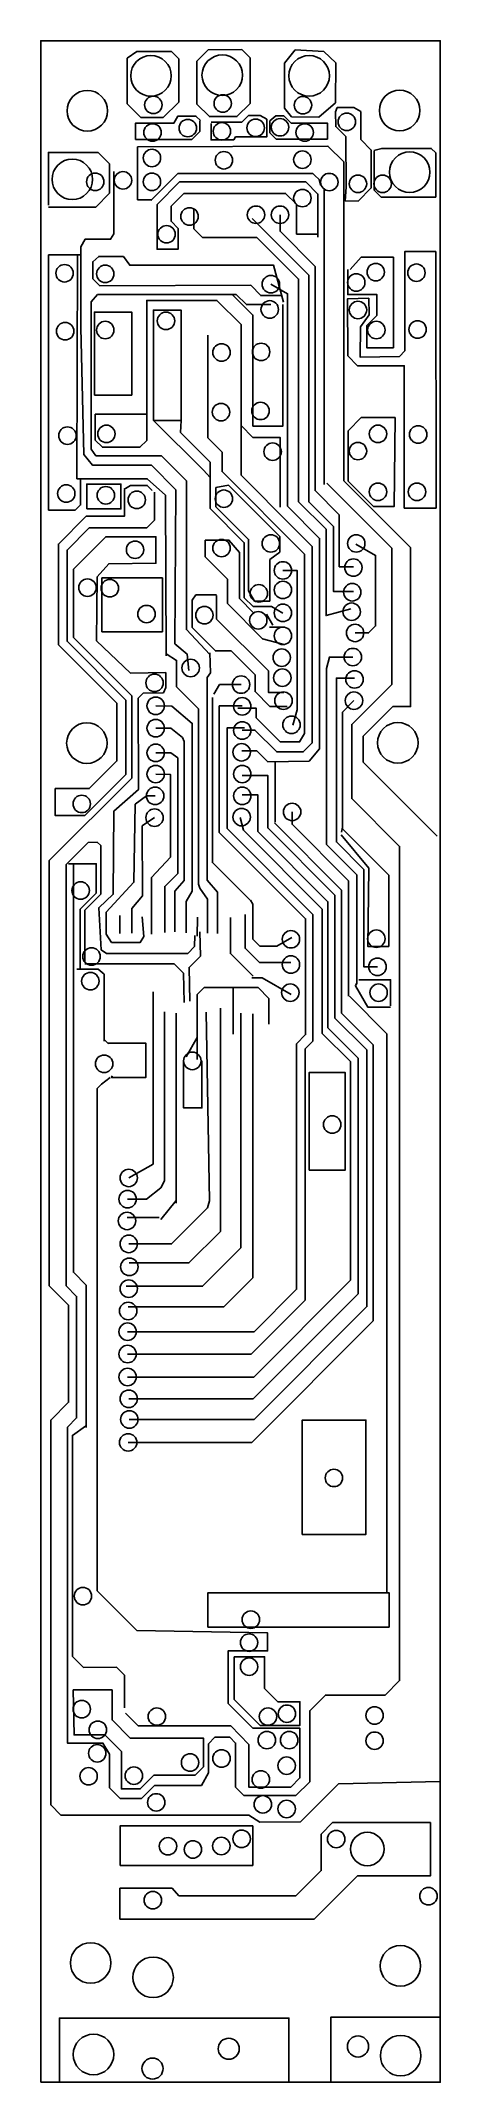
# Model space of a CAD drawing. Extents: x -32 to 14, y -116 to 119.
import ezdxf

# ---------------------------------------------------------------- set-up
doc = ezdxf.new("R2010")
doc.units = 0
doc.layers.add('LAYER_1', color=7, linetype='CONTINUOUS')

msp = doc.modelspace()

# ---------------------------------------------------------------- linework, layer by layer
at = {"layer": 'LAYER_1', "color": 250}
for points in [[(-32.46, -116.37), (13.65, -116.37), (13.65, 119.01), (-32.46, 119.01), (-32.46, -116.37)], [(-21.36, 117.77), (-22.48, 117), (-22.48, 111.74), (-20.91, 110.17), (-18.32, 110.17), (-16.54, 111.95), (-16.54, 116.93), (-17.38, 117.77), (-21.36, 117.77)], [(-9.24, 118.01), (-13.12, 117.96), (-14.43, 116.65), (-14.43, 111.71), (-13, 110.28), (-9.82, 110.28), (-8.29, 111.8), (-8.29, 117.06), (-9.24, 118.01)], [(-3.1, 117.96), (-4.33, 116.44), (-4.33, 111.24), (-3.5, 110.25), (-0.36, 110.19), (1.56, 111.87), (1.59, 116.47), (0.2, 117.79), (-3.1, 117.96)], [(-19.74, 117.32), (-20.2, 117.27), (-20.64, 117.14), (-21.04, 116.93), (-21.4, 116.63), (-21.69, 116.28), (-21.9, 115.88), (-22.04, 115.44), (-22.08, 114.98), (-22.04, 114.52), (-21.9, 114.08), (-21.69, 113.68), (-21.4, 113.33), (-21.04, 113.03), (-20.64, 112.82), (-20.2, 112.68), (-19.74, 112.64), (-19.28, 112.68), (-18.85, 112.82), (-18.44, 113.03), (-18.09, 113.33), (-17.8, 113.68), (-17.58, 114.08), (-17.45, 114.52), (-17.4, 114.98), (-17.45, 115.44), (-17.58, 115.88), (-17.8, 116.28), (-18.09, 116.63), (-18.44, 116.93), (-18.85, 117.14), (-19.28, 117.27)], [(-11.51, 117.39), (-11.96, 117.34), (-12.4, 117.21), (-12.81, 116.99), (-13.16, 116.7), (-13.45, 116.35), (-13.67, 115.94), (-13.8, 115.5), (-13.85, 115.05), (-13.8, 114.59), (-13.67, 114.15), (-13.45, 113.75), (-13.16, 113.39), (-12.81, 113.1), (-12.4, 112.88), (-11.96, 112.75), (-11.51, 112.71), (-11.05, 112.75), (-10.61, 112.88), (-10.21, 113.1), (-9.85, 113.39), (-9.56, 113.75), (-9.34, 114.15), (-9.21, 114.59), (-9.17, 115.05), (-9.21, 115.5), (-9.34, 115.94), (-9.56, 116.35), (-9.85, 116.7), (-10.21, 116.99), (-10.61, 117.21), (-11.05, 117.34)], [(-11.51, 117.39), (-11.96, 117.34), (-12.4, 117.21), (-12.81, 116.99), (-13.16, 116.7), (-13.45, 116.35), (-13.67, 115.94), (-13.8, 115.5), (-13.85, 115.05), (-13.8, 114.59), (-13.67, 114.15), (-13.45, 113.75), (-13.16, 113.39), (-12.81, 113.1), (-12.4, 112.88), (-11.96, 112.75), (-11.51, 112.71), (-11.05, 112.75), (-10.61, 112.88), (-10.21, 113.1), (-9.85, 113.39), (-9.56, 113.75), (-9.34, 114.15), (-9.21, 114.59), (-9.17, 115.05), (-9.21, 115.5), (-9.34, 115.94), (-9.56, 116.35), (-9.85, 116.7), (-10.21, 116.99), (-10.61, 117.21), (-11.05, 117.34)], [(-1.48, 117.32), (-1.94, 117.27), (-2.38, 117.14), (-2.78, 116.93), (-3.14, 116.63), (-3.43, 116.28), (-3.65, 115.88), (-3.78, 115.44), (-3.82, 114.98), (-3.78, 114.52), (-3.65, 114.08), (-3.43, 113.68), (-3.14, 113.33), (-2.78, 113.03), (-2.38, 112.82), (-1.94, 112.68), (-1.48, 112.64), (-1.03, 112.68), (-0.59, 112.82), (-0.18, 113.03), (0.17, 113.33), (0.46, 113.68), (0.68, 114.08), (0.81, 114.52), (0.86, 114.98), (0.81, 115.44), (0.68, 115.88), (0.46, 116.28), (0.17, 116.63), (-0.18, 116.93), (-0.59, 117.14), (-1.03, 117.27)], [(-1.48, 117.32), (-1.94, 117.27), (-2.38, 117.14), (-2.78, 116.93), (-3.14, 116.63), (-3.43, 116.28), (-3.65, 115.88), (-3.78, 115.44), (-3.82, 114.98), (-3.78, 114.52), (-3.65, 114.08), (-3.43, 113.68), (-3.14, 113.33), (-2.78, 113.03), (-2.38, 112.82), (-1.94, 112.68), (-1.48, 112.64), (-1.03, 112.68), (-0.59, 112.82), (-0.18, 113.03), (0.17, 113.33), (0.46, 113.68), (0.68, 114.08), (0.81, 114.52), (0.86, 114.98), (0.81, 115.44), (0.68, 115.88), (0.46, 116.28), (0.17, 116.63), (-0.18, 116.93), (-0.59, 117.14), (-1.03, 117.27)], [(-27.08, 113.28), (-27.54, 113.24), (-27.98, 113.11), (-28.38, 112.89), (-28.74, 112.6), (-29.03, 112.24), (-29.25, 111.84), (-29.38, 111.4), (-29.42, 110.94), (-29.38, 110.49), (-29.25, 110.05), (-29.03, 109.64), (-28.74, 109.29), (-28.38, 109), (-27.98, 108.78), (-27.54, 108.65), (-27.08, 108.6), (-26.63, 108.65), (-26.19, 108.78), (-25.78, 109), (-25.43, 109.29), (-25.14, 109.64), (-24.92, 110.05), (-24.79, 110.49), (-24.74, 110.94), (-24.79, 111.4), (-24.92, 111.84), (-25.14, 112.24), (-25.43, 112.6), (-25.78, 112.89), (-26.19, 113.11), (-26.63, 113.24)], [(8.97, 113.32), (8.51, 113.27), (8.07, 113.14), (7.67, 112.92), (7.31, 112.63), (7.02, 112.28), (6.8, 111.87), (6.67, 111.43), (6.63, 110.98), (6.67, 110.52), (6.8, 110.08), (7.02, 109.68), (7.31, 109.32), (7.67, 109.03), (8.07, 108.82), (8.51, 108.68), (8.97, 108.64), (9.42, 108.68), (9.86, 108.82), (10.27, 109.03), (10.62, 109.32), (10.91, 109.68), (11.13, 110.08), (11.26, 110.52), (11.31, 110.98), (11.26, 111.43), (11.13, 111.87), (10.91, 112.28), (10.62, 112.63), (10.27, 112.92), (9.86, 113.14), (9.42, 113.27)], [(-19.46, 112.63), (-19.66, 112.61), (-19.84, 112.55), (-20.02, 112.46), (-20.17, 112.33), (-20.3, 112.18), (-20.39, 112.01), (-20.45, 111.82), (-20.47, 111.62), (-20.45, 111.43), (-20.39, 111.24), (-20.3, 111.06), (-20.17, 110.91), (-20.02, 110.79), (-19.84, 110.69), (-19.66, 110.64), (-19.46, 110.62), (-19.26, 110.64), (-19.07, 110.69), (-18.9, 110.79), (-18.75, 110.91), (-18.62, 111.06), (-18.53, 111.24), (-18.47, 111.43), (-18.45, 111.62), (-18.47, 111.82), (-18.53, 112.01), (-18.62, 112.18), (-18.75, 112.33), (-18.9, 112.46), (-19.07, 112.55), (-19.26, 112.61)], [(-11.46, 112.79), (-11.65, 112.78), (-11.84, 112.72), (-12.01, 112.63), (-12.17, 112.5), (-12.29, 112.35), (-12.39, 112.17), (-12.44, 111.98), (-12.46, 111.79), (-12.44, 111.59), (-12.39, 111.4), (-12.29, 111.23), (-12.17, 111.08), (-12.01, 110.95), (-11.84, 110.86), (-11.65, 110.8), (-11.46, 110.78), (-11.26, 110.8), (-11.07, 110.86), (-10.9, 110.95), (-10.74, 111.08), (-10.62, 111.23), (-10.53, 111.4), (-10.47, 111.59), (-10.45, 111.79), (-10.47, 111.98), (-10.53, 112.17), (-10.62, 112.35), (-10.74, 112.5), (-10.9, 112.63), (-11.07, 112.72), (-11.26, 112.78)], [(-2.2, 112.6), (-2.39, 112.58), (-2.58, 112.52), (-2.75, 112.43), (-2.91, 112.3), (-3.03, 112.15), (-3.13, 111.97), (-3.18, 111.79), (-3.2, 111.59), (-3.18, 111.39), (-3.13, 111.2), (-3.03, 111.03), (-2.91, 110.88), (-2.75, 110.75), (-2.58, 110.66), (-2.39, 110.6), (-2.2, 110.58), (-2, 110.6), (-1.81, 110.66), (-1.64, 110.75), (-1.48, 110.88), (-1.36, 111.03), (-1.27, 111.2), (-1.21, 111.39), (-1.19, 111.59), (-1.21, 111.79), (-1.27, 111.97), (-1.36, 112.15), (-1.48, 112.3), (-1.64, 112.43), (-1.81, 112.52), (-2, 112.58)], [(1.76, 111.31), (1.56, 110.81), (1.59, 109.13), (2.75, 107.97), (2.78, 102.12), (2.69, 100.56), (4.17, 100.53), (5.69, 102.05), (5.69, 106.41), (4.47, 107.64), (4.47, 110.85), (3.66, 111.31), (1.76, 111.31)], [(2.86, 110.68), (2.67, 110.66), (2.48, 110.6), (2.31, 110.51), (2.15, 110.38), (2.03, 110.23), (1.93, 110.06), (1.88, 109.87), (1.86, 109.67), (1.88, 109.47), (1.93, 109.29), (2.03, 109.11), (2.15, 108.96), (2.31, 108.83), (2.48, 108.74), (2.67, 108.68), (2.86, 108.66), (3.06, 108.68), (3.25, 108.74), (3.42, 108.83), (3.58, 108.96), (3.7, 109.11), (3.79, 109.29), (3.85, 109.47), (3.87, 109.67), (3.85, 109.87), (3.79, 110.06), (3.7, 110.23), (3.58, 110.38), (3.42, 110.51), (3.25, 110.6), (3.06, 110.66)], [(-19.56, 109.45), (-19.75, 109.43), (-19.94, 109.38), (-20.12, 109.28), (-20.27, 109.16), (-20.4, 109.01), (-20.49, 108.83), (-20.55, 108.64), (-20.57, 108.45), (-20.55, 108.25), (-20.49, 108.06), (-20.4, 107.89), (-20.27, 107.74), (-20.12, 107.61), (-19.94, 107.52), (-19.75, 107.46), (-19.56, 107.44), (-19.36, 107.46), (-19.17, 107.52), (-19, 107.61), (-18.85, 107.74), (-18.72, 107.89), (-18.63, 108.06), (-18.57, 108.25), (-18.55, 108.45), (-18.57, 108.64), (-18.63, 108.83), (-18.72, 109.01), (-18.85, 109.16), (-19, 109.28), (-19.17, 109.38), (-19.36, 109.43)], [(-15.49, 109.95), (-15.69, 109.93), (-15.88, 109.87), (-16.05, 109.78), (-16.2, 109.66), (-16.33, 109.5), (-16.42, 109.33), (-16.48, 109.14), (-16.5, 108.94), (-16.48, 108.75), (-16.42, 108.56), (-16.33, 108.38), (-16.2, 108.23), (-16.05, 108.11), (-15.88, 108.01), (-15.69, 107.96), (-15.49, 107.94), (-15.29, 107.96), (-15.11, 108.01), (-14.93, 108.11), (-14.78, 108.23), (-14.65, 108.38), (-14.56, 108.56), (-14.5, 108.75), (-14.48, 108.94), (-14.5, 109.14), (-14.56, 109.33), (-14.65, 109.5), (-14.78, 109.66), (-14.93, 109.78), (-15.11, 109.87), (-15.29, 109.93)], [(-11.55, 109.59), (-11.75, 109.57), (-11.94, 109.51), (-12.11, 109.42), (-12.27, 109.29), (-12.39, 109.14), (-12.49, 108.97), (-12.54, 108.78), (-12.56, 108.58), (-12.54, 108.38), (-12.49, 108.19), (-12.39, 108.02), (-12.27, 107.87), (-12.11, 107.74), (-11.94, 107.65), (-11.75, 107.59), (-11.55, 107.57), (-11.36, 107.59), (-11.17, 107.65), (-11, 107.74), (-10.84, 107.87), (-10.72, 108.02), (-10.62, 108.19), (-10.57, 108.38), (-10.55, 108.58), (-10.57, 108.78), (-10.62, 108.97), (-10.72, 109.14), (-10.84, 109.29), (-11, 109.42), (-11.17, 109.51), (-11.36, 109.57)], [(-7.65, 109.98), (-7.85, 109.96), (-8.04, 109.91), (-8.21, 109.81), (-8.36, 109.69), (-8.49, 109.54), (-8.58, 109.36), (-8.64, 109.17), (-8.66, 108.98), (-8.64, 108.78), (-8.58, 108.59), (-8.49, 108.42), (-8.36, 108.26), (-8.21, 108.14), (-8.04, 108.05), (-7.85, 107.99), (-7.65, 107.97), (-7.46, 107.99), (-7.27, 108.05), (-7.09, 108.14), (-6.94, 108.26), (-6.82, 108.42), (-6.72, 108.59), (-6.66, 108.78), (-6.65, 108.98), (-6.66, 109.17), (-6.72, 109.36), (-6.82, 109.54), (-6.94, 109.69), (-7.09, 109.81), (-7.27, 109.91), (-7.46, 109.96)], [(-5.32, 110.37), (-6.03, 109.77), (-6.03, 108.42), (-5.3, 107.69), (0.62, 107.69), (0.62, 109.52), (-3.57, 109.52), (-4.41, 110.37), (-5.32, 110.37)], [(-4.84, 110.05), (-5.04, 110.03), (-5.23, 109.97), (-5.4, 109.88), (-5.55, 109.75), (-5.68, 109.6), (-5.77, 109.43), (-5.83, 109.24), (-5.85, 109.04), (-5.83, 108.85), (-5.77, 108.66), (-5.68, 108.48), (-5.55, 108.33), (-5.4, 108.21), (-5.23, 108.11), (-5.04, 108.06), (-4.84, 108.04), (-4.64, 108.06), (-4.46, 108.11), (-4.28, 108.21), (-4.13, 108.33), (-4, 108.48), (-3.91, 108.66), (-3.85, 108.85), (-3.83, 109.04), (-3.85, 109.24), (-3.91, 109.43), (-4, 109.6), (-4.13, 109.75), (-4.28, 109.88), (-4.46, 109.97), (-4.64, 110.03)], [(-2, 109.45), (-2.19, 109.43), (-2.38, 109.38), (-2.56, 109.28), (-2.71, 109.16), (-2.83, 109.01), (-2.93, 108.83), (-2.98, 108.64), (-3, 108.45), (-2.98, 108.25), (-2.93, 108.06), (-2.83, 107.89), (-2.71, 107.74), (-2.56, 107.61), (-2.38, 107.52), (-2.19, 107.46), (-2, 107.44), (-1.8, 107.46), (-1.61, 107.52), (-1.44, 107.61), (-1.29, 107.74), (-1.16, 107.89), (-1.07, 108.06), (-1.01, 108.25), (-0.99, 108.45), (-1.01, 108.64), (-1.07, 108.83), (-1.16, 109.01), (-1.29, 109.16), (-1.44, 109.28), (-1.61, 109.38), (-1.8, 109.43)], [(-2, 109.45), (-2.19, 109.43), (-2.38, 109.38), (-2.56, 109.28), (-2.71, 109.16), (-2.83, 109.01), (-2.93, 108.83), (-2.98, 108.64), (-3, 108.45), (-2.98, 108.25), (-2.93, 108.06), (-2.83, 107.89), (-2.71, 107.74), (-2.56, 107.61), (-2.38, 107.52), (-2.19, 107.46), (-2, 107.44), (-1.8, 107.46), (-1.61, 107.52), (-1.44, 107.61), (-1.29, 107.74), (-1.16, 107.89), (-1.07, 108.06), (-1.01, 108.25), (-0.99, 108.45), (-1.01, 108.64), (-1.07, 108.83), (-1.16, 109.01), (-1.29, 109.16), (-1.44, 109.28), (-1.61, 109.38), (-1.8, 109.43)], [(-19.62, 106.51), (-19.82, 106.49), (-20.01, 106.43), (-20.18, 106.34), (-20.34, 106.22), (-20.46, 106.06), (-20.55, 105.89), (-20.61, 105.7), (-20.63, 105.5), (-20.61, 105.31), (-20.55, 105.12), (-20.46, 104.94), (-20.34, 104.79), (-20.18, 104.67), (-20.01, 104.57), (-19.82, 104.52), (-19.62, 104.5), (-19.43, 104.52), (-19.24, 104.57), (-19.07, 104.67), (-18.91, 104.79), (-18.79, 104.94), (-18.69, 105.12), (-18.64, 105.31), (-18.62, 105.5), (-18.64, 105.7), (-18.69, 105.89), (-18.79, 106.06), (-18.91, 106.22), (-19.07, 106.34), (-19.24, 106.43), (-19.43, 106.49)], [(-11.32, 106.25), (-11.52, 106.23), (-11.71, 106.17), (-11.88, 106.08), (-12.04, 105.95), (-12.16, 105.8), (-12.25, 105.62), (-12.31, 105.44), (-12.33, 105.24), (-12.31, 105.04), (-12.25, 104.85), (-12.16, 104.68), (-12.04, 104.53), (-11.88, 104.4), (-11.71, 104.31), (-11.52, 104.25), (-11.32, 104.23), (-11.13, 104.25), (-10.94, 104.31), (-10.76, 104.4), (-10.61, 104.53), (-10.49, 104.68), (-10.39, 104.85), (-10.34, 105.04), (-10.32, 105.24), (-10.34, 105.44), (-10.39, 105.62), (-10.49, 105.8), (-10.61, 105.95), (-10.76, 106.08), (-10.94, 106.17), (-11.13, 106.23)], [(-2.26, 106.31), (-2.46, 106.29), (-2.65, 106.24), (-2.82, 106.14), (-2.97, 106.02), (-3.1, 105.86), (-3.19, 105.69), (-3.25, 105.5), (-3.27, 105.31), (-3.25, 105.11), (-3.19, 104.92), (-3.1, 104.75), (-2.97, 104.59), (-2.82, 104.47), (-2.65, 104.38), (-2.46, 104.32), (-2.26, 104.3), (-2.07, 104.32), (-1.88, 104.38), (-1.7, 104.47), (-1.55, 104.59), (-1.42, 104.75), (-1.33, 104.92), (-1.27, 105.11), (-1.25, 105.31), (-1.27, 105.5), (-1.33, 105.69), (-1.42, 105.86), (-1.55, 106.02), (-1.7, 106.14), (-1.88, 106.24), (-2.07, 106.29)], [(10.12, 106.21), (9.67, 106.16), (9.23, 106.03), (8.82, 105.81), (8.47, 105.52), (8.18, 105.17), (7.96, 104.76), (7.83, 104.32), (7.78, 103.87), (7.83, 103.41), (7.96, 102.97), (8.18, 102.57), (8.47, 102.21), (8.82, 101.92), (9.23, 101.71), (9.67, 101.57), (10.12, 101.53), (10.58, 101.57), (11.02, 101.71), (11.42, 101.92), (11.78, 102.21), (12.07, 102.57), (12.29, 102.97), (12.42, 103.41), (12.46, 103.87), (12.42, 104.32), (12.29, 104.76), (12.07, 105.17), (11.78, 105.52), (11.42, 105.81), (11.02, 106.03), (10.58, 106.16)], [(10.12, 106.21), (9.67, 106.16), (9.23, 106.03), (8.82, 105.81), (8.47, 105.52), (8.18, 105.17), (7.96, 104.76), (7.83, 104.32), (7.78, 103.87), (7.83, 103.41), (7.96, 102.97), (8.18, 102.57), (8.47, 102.21), (8.82, 101.92), (9.23, 101.71), (9.67, 101.57), (10.12, 101.53), (10.58, 101.57), (11.02, 101.71), (11.42, 101.92), (11.78, 102.21), (12.07, 102.57), (12.29, 102.97), (12.42, 103.41), (12.46, 103.87), (12.42, 104.32), (12.29, 104.76), (12.07, 105.17), (11.78, 105.52), (11.42, 105.81), (11.02, 106.03), (10.58, 106.16)], [(-28.82, 105.38), (-29.28, 105.34), (-29.72, 105.2), (-30.12, 104.99), (-30.47, 104.69), (-30.77, 104.34), (-30.98, 103.94), (-31.11, 103.5), (-31.16, 103.04), (-31.11, 102.58), (-30.98, 102.14), (-30.77, 101.74), (-30.47, 101.39), (-30.12, 101.09), (-29.72, 100.88), (-29.28, 100.75), (-28.82, 100.7), (-28.36, 100.75), (-27.92, 100.88), (-27.52, 101.09), (-27.17, 101.39), (-26.87, 101.74), (-26.66, 102.14), (-26.52, 102.58), (-26.48, 103.04), (-26.52, 103.5), (-26.66, 103.94), (-26.87, 104.34), (-27.17, 104.69), (-27.52, 104.99), (-27.92, 105.2), (-28.36, 105.34)], [(-28.82, 105.38), (-29.28, 105.34), (-29.72, 105.2), (-30.12, 104.99), (-30.47, 104.69), (-30.77, 104.34), (-30.98, 103.94), (-31.11, 103.5), (-31.16, 103.04), (-31.11, 102.58), (-30.98, 102.14), (-30.77, 101.74), (-30.47, 101.39), (-30.12, 101.09), (-29.72, 100.88), (-29.28, 100.75), (-28.82, 100.7), (-28.36, 100.75), (-27.92, 100.88), (-27.52, 101.09), (-27.17, 101.39), (-26.87, 101.74), (-26.66, 102.14), (-26.52, 102.58), (-26.48, 103.04), (-26.52, 103.5), (-26.66, 103.94), (-26.87, 104.34), (-27.17, 104.69), (-27.52, 104.99), (-27.92, 105.2), (-28.36, 105.34)], [(-26.17, 103.77), (-26.37, 103.75), (-26.56, 103.69), (-26.73, 103.6), (-26.89, 103.47), (-27.01, 103.32), (-27.1, 103.14), (-27.16, 102.96), (-27.18, 102.76), (-27.16, 102.56), (-27.1, 102.37), (-27.01, 102.2), (-26.89, 102.05), (-26.73, 101.92), (-26.56, 101.83), (-26.37, 101.77), (-26.17, 101.75), (-25.98, 101.77), (-25.79, 101.83), (-25.61, 101.92), (-25.46, 102.05), (-25.34, 102.2), (-25.24, 102.37), (-25.19, 102.56), (-25.17, 102.76), (-25.19, 102.96), (-25.24, 103.14), (-25.34, 103.32), (-25.46, 103.47), (-25.61, 103.6), (-25.79, 103.69), (-25.98, 103.75)], [(-26.17, 103.77), (-26.37, 103.75), (-26.56, 103.69), (-26.73, 103.6), (-26.89, 103.47), (-27.01, 103.32), (-27.1, 103.14), (-27.16, 102.96), (-27.18, 102.76), (-27.16, 102.56), (-27.1, 102.37), (-27.01, 102.2), (-26.89, 102.05), (-26.73, 101.92), (-26.56, 101.83), (-26.37, 101.77), (-26.17, 101.75), (-25.98, 101.77), (-25.79, 101.83), (-25.61, 101.92), (-25.46, 102.05), (-25.34, 102.2), (-25.24, 102.37), (-25.19, 102.56), (-25.17, 102.76), (-25.19, 102.96), (-25.24, 103.14), (-25.34, 103.32), (-25.46, 103.47), (-25.61, 103.6), (-25.79, 103.69), (-25.98, 103.75)], [(-22.97, 103.93), (-23.16, 103.91), (-23.35, 103.85), (-23.52, 103.76), (-23.68, 103.64), (-23.8, 103.48), (-23.9, 103.31), (-23.95, 103.12), (-23.97, 102.92), (-23.95, 102.73), (-23.9, 102.54), (-23.8, 102.37), (-23.68, 102.21), (-23.52, 102.09), (-23.35, 101.99), (-23.16, 101.94), (-22.97, 101.92), (-22.77, 101.94), (-22.58, 101.99), (-22.41, 102.09), (-22.25, 102.21), (-22.13, 102.37), (-22.04, 102.54), (-21.98, 102.73), (-21.96, 102.92), (-21.98, 103.12), (-22.04, 103.31), (-22.13, 103.48), (-22.25, 103.64), (-22.41, 103.76), (-22.58, 103.85), (-22.77, 103.91)], [(-19.62, 103.77), (-19.82, 103.75), (-20.01, 103.69), (-20.18, 103.6), (-20.34, 103.47), (-20.46, 103.32), (-20.55, 103.14), (-20.61, 102.96), (-20.63, 102.76), (-20.61, 102.56), (-20.55, 102.37), (-20.46, 102.2), (-20.34, 102.05), (-20.18, 101.92), (-20.01, 101.83), (-19.82, 101.77), (-19.62, 101.75), (-19.43, 101.77), (-19.24, 101.83), (-19.07, 101.92), (-18.91, 102.05), (-18.79, 102.2), (-18.69, 102.37), (-18.64, 102.56), (-18.62, 102.76), (-18.64, 102.96), (-18.69, 103.14), (-18.79, 103.32), (-18.91, 103.47), (-19.07, 103.6), (-19.24, 103.69), (-19.43, 103.75)], [(0.85, 103.73), (0.65, 103.71), (0.46, 103.66), (0.29, 103.56), (0.14, 103.44), (0.01, 103.29), (-0.08, 103.11), (-0.14, 102.92), (-0.16, 102.73), (-0.14, 102.53), (-0.08, 102.34), (0.01, 102.17), (0.14, 102.01), (0.29, 101.89), (0.46, 101.8), (0.65, 101.74), (0.85, 101.72), (1.04, 101.74), (1.23, 101.8), (1.41, 101.89), (1.56, 102.01), (1.68, 102.17), (1.78, 102.34), (1.83, 102.53), (1.85, 102.73), (1.83, 102.92), (1.78, 103.11), (1.68, 103.29), (1.56, 103.44), (1.41, 103.56), (1.23, 103.66), (1.04, 103.71)], [(-2.26, 101.88), (-2.46, 101.86), (-2.65, 101.8), (-2.82, 101.71), (-2.97, 101.59), (-3.1, 101.43), (-3.19, 101.26), (-3.25, 101.07), (-3.27, 100.87), (-3.25, 100.68), (-3.19, 100.49), (-3.1, 100.31), (-2.97, 100.16), (-2.82, 100.04), (-2.65, 99.94), (-2.46, 99.89), (-2.26, 99.87), (-2.07, 99.89), (-1.88, 99.94), (-1.7, 100.04), (-1.55, 100.16), (-1.42, 100.31), (-1.33, 100.49), (-1.27, 100.68), (-1.25, 100.87), (-1.27, 101.07), (-1.33, 101.26), (-1.42, 101.43), (-1.55, 101.59), (-1.7, 101.71), (-1.88, 101.8), (-2.07, 101.86)], [(4.15, 103.53), (3.96, 103.51), (3.77, 103.46), (3.6, 103.36), (3.44, 103.24), (3.32, 103.09), (3.22, 102.91), (3.17, 102.72), (3.15, 102.53), (3.17, 102.33), (3.22, 102.14), (3.32, 101.97), (3.44, 101.82), (3.6, 101.69), (3.77, 101.6), (3.96, 101.54), (4.15, 101.52), (4.35, 101.54), (4.54, 101.6), (4.71, 101.69), (4.87, 101.82), (4.99, 101.97), (5.08, 102.14), (5.14, 102.33), (5.16, 102.53), (5.14, 102.72), (5.08, 102.91), (4.99, 103.09), (4.87, 103.24), (4.71, 103.36), (4.54, 103.46), (4.35, 103.51)], [(7, 103.53), (6.8, 103.51), (6.61, 103.46), (6.44, 103.36), (6.29, 103.24), (6.16, 103.09), (6.07, 102.91), (6.01, 102.72), (5.99, 102.53), (6.01, 102.33), (6.07, 102.14), (6.16, 101.97), (6.29, 101.82), (6.44, 101.69), (6.61, 101.6), (6.8, 101.54), (7, 101.52), (7.2, 101.54), (7.38, 101.6), (7.56, 101.69), (7.71, 101.82), (7.84, 101.97), (7.93, 102.14), (7.99, 102.33), (8.01, 102.53), (7.99, 102.72), (7.93, 102.91), (7.84, 103.09), (7.71, 103.24), (7.56, 103.36), (7.38, 103.46), (7.2, 103.51)], [(-15.29, 99.76), (-15.49, 99.74), (-15.68, 99.69), (-15.85, 99.59), (-16, 99.47), (-16.13, 99.32), (-16.22, 99.14), (-16.28, 98.95), (-16.3, 98.76), (-16.28, 98.56), (-16.22, 98.37), (-16.13, 98.2), (-16, 98.05), (-15.85, 97.92), (-15.68, 97.83), (-15.49, 97.77), (-15.29, 97.75), (-15.1, 97.77), (-14.91, 97.83), (-14.73, 97.92), (-14.58, 98.05), (-14.46, 98.2), (-14.36, 98.37), (-14.3, 98.56), (-14.29, 98.76), (-14.3, 98.95), (-14.36, 99.14), (-14.46, 99.32), (-14.58, 99.47), (-14.73, 99.59), (-14.91, 99.69), (-15.1, 99.74)], [(-7.62, 99.96), (-7.82, 99.94), (-8, 99.89), (-8.18, 99.79), (-8.33, 99.67), (-8.46, 99.51), (-8.55, 99.34), (-8.61, 99.15), (-8.63, 98.96), (-8.61, 98.76), (-8.55, 98.57), (-8.46, 98.4), (-8.33, 98.24), (-8.18, 98.12), (-8, 98.03), (-7.82, 97.97), (-7.62, 97.95), (-7.42, 97.97), (-7.23, 98.03), (-7.06, 98.12), (-6.91, 98.24), (-6.78, 98.4), (-6.69, 98.57), (-6.63, 98.76), (-6.61, 98.96), (-6.63, 99.15), (-6.69, 99.34), (-6.78, 99.51), (-6.91, 99.67), (-7.06, 99.79), (-7.23, 99.89), (-7.42, 99.94)], [(-4.84, 99.96), (-5.04, 99.94), (-5.23, 99.89), (-5.4, 99.79), (-5.55, 99.67), (-5.68, 99.51), (-5.77, 99.34), (-5.83, 99.15), (-5.85, 98.96), (-5.83, 98.76), (-5.77, 98.57), (-5.68, 98.4), (-5.55, 98.24), (-5.4, 98.12), (-5.23, 98.03), (-5.04, 97.97), (-4.84, 97.95), (-4.64, 97.97), (-4.46, 98.03), (-4.28, 98.12), (-4.13, 98.24), (-4, 98.4), (-3.91, 98.57), (-3.85, 98.76), (-3.83, 98.96), (-3.85, 99.15), (-3.91, 99.34), (-4, 99.51), (-4.13, 99.67), (-4.28, 99.79), (-4.46, 99.89), (-4.64, 99.94)], [(-17.94, 97.71), (-18.13, 97.69), (-18.32, 97.64), (-18.5, 97.54), (-18.65, 97.42), (-18.78, 97.27), (-18.87, 97.09), (-18.93, 96.9), (-18.94, 96.71), (-18.93, 96.51), (-18.87, 96.32), (-18.78, 96.15), (-18.65, 95.99), (-18.5, 95.87), (-18.32, 95.78), (-18.13, 95.72), (-17.94, 95.7), (-17.74, 95.72), (-17.55, 95.78), (-17.38, 95.87), (-17.23, 95.99), (-17.1, 96.15), (-17.01, 96.32), (-16.95, 96.51), (-16.93, 96.71), (-16.95, 96.9), (-17.01, 97.09), (-17.1, 97.27), (-17.23, 97.42), (-17.38, 97.54), (-17.55, 97.64), (-17.74, 97.69)], [(2.98, 82.7), (2.95, 89.28), (5.4, 89.32), (5.46, 87.4), (4.44, 86.04), (4.4, 82.54), (8.94, 82.63), (9.56, 83.26), (9.56, 94.71), (13.14, 94.71), (13.17, 65.14), (9.5, 65.14), (9.5, 81.54), (4.11, 81.54), (2.98, 82.7)], [(-29.71, 93.22), (-29.91, 93.2), (-30.1, 93.14), (-30.27, 93.05), (-30.42, 92.92), (-30.55, 92.77), (-30.64, 92.59), (-30.7, 92.41), (-30.72, 92.21), (-30.7, 92.01), (-30.64, 91.82), (-30.55, 91.65), (-30.42, 91.5), (-30.27, 91.37), (-30.1, 91.28), (-29.91, 91.22), (-29.71, 91.2), (-29.52, 91.22), (-29.33, 91.28), (-29.15, 91.37), (-29, 91.5), (-28.88, 91.65), (-28.78, 91.82), (-28.72, 92.01), (-28.71, 92.21), (-28.72, 92.41), (-28.78, 92.59), (-28.88, 92.77), (-29, 92.92), (-29.15, 93.05), (-29.33, 93.14), (-29.52, 93.2)], [(-25.02, 93.15), (-25.21, 93.13), (-25.4, 93.07), (-25.57, 92.98), (-25.73, 92.85), (-25.85, 92.7), (-25.95, 92.53), (-26, 92.34), (-26.02, 92.14), (-26, 91.95), (-25.95, 91.76), (-25.85, 91.58), (-25.73, 91.43), (-25.57, 91.31), (-25.4, 91.21), (-25.21, 91.16), (-25.02, 91.14), (-24.82, 91.16), (-24.63, 91.21), (-24.46, 91.31), (-24.3, 91.43), (-24.18, 91.58), (-24.09, 91.76), (-24.03, 91.95), (-24.01, 92.14), (-24.03, 92.34), (-24.09, 92.53), (-24.18, 92.7), (-24.3, 92.85), (-24.46, 92.98), (-24.63, 93.07), (-24.82, 93.13)], [(-5.9, 91.96), (-6.1, 91.94), (-6.28, 91.88), (-6.46, 91.79), (-6.61, 91.66), (-6.74, 91.51), (-6.83, 91.34), (-6.89, 91.15), (-6.91, 90.95), (-6.89, 90.76), (-6.83, 90.57), (-6.74, 90.39), (-6.61, 90.24), (-6.46, 90.11), (-6.28, 90.02), (-6.1, 89.96), (-5.9, 89.95), (-5.7, 89.96), (-5.51, 90.02), (-5.34, 90.11), (-5.19, 90.24), (-5.06, 90.39), (-4.97, 90.57), (-4.91, 90.76), (-4.89, 90.95), (-4.91, 91.15), (-4.97, 91.34), (-5.06, 91.51), (-5.19, 91.66), (-5.34, 91.79), (-5.51, 91.88), (-5.7, 91.94)], [(3.96, 92.16), (3.76, 92.14), (3.57, 92.08), (3.4, 91.99), (3.24, 91.86), (3.12, 91.71), (3.03, 91.54), (2.97, 91.35), (2.95, 91.15), (2.97, 90.95), (3.03, 90.77), (3.12, 90.59), (3.24, 90.44), (3.4, 90.31), (3.57, 90.22), (3.76, 90.16), (3.96, 90.14), (4.15, 90.16), (4.34, 90.22), (4.52, 90.31), (4.67, 90.44), (4.79, 90.59), (4.89, 90.77), (4.94, 90.95), (4.96, 91.15), (4.94, 91.35), (4.89, 91.54), (4.79, 91.71), (4.67, 91.86), (4.52, 91.99), (4.34, 92.08), (4.15, 92.14)], [(6.21, 93.35), (6.01, 93.33), (5.82, 93.27), (5.65, 93.18), (5.49, 93.05), (5.37, 92.9), (5.28, 92.73), (5.22, 92.54), (5.2, 92.34), (5.22, 92.14), (5.28, 91.96), (5.37, 91.78), (5.49, 91.63), (5.65, 91.5), (5.82, 91.41), (6.01, 91.35), (6.21, 91.33), (6.4, 91.35), (6.59, 91.41), (6.76, 91.5), (6.92, 91.63), (7.04, 91.78), (7.14, 91.96), (7.19, 92.14), (7.21, 92.34), (7.19, 92.54), (7.14, 92.73), (7.04, 92.9), (6.92, 93.05), (6.76, 93.18), (6.59, 93.27), (6.4, 93.33)], [(10.9, 93.28), (10.71, 93.26), (10.52, 93.2), (10.34, 93.11), (10.19, 92.99), (10.06, 92.83), (9.97, 92.66), (9.91, 92.47), (9.89, 92.27), (9.91, 92.08), (9.97, 91.89), (10.06, 91.72), (10.19, 91.56), (10.34, 91.44), (10.52, 91.34), (10.71, 91.29), (10.9, 91.27), (11.1, 91.29), (11.29, 91.34), (11.46, 91.44), (11.61, 91.56), (11.74, 91.72), (11.83, 91.89), (11.89, 92.08), (11.91, 92.27), (11.89, 92.47), (11.83, 92.66), (11.74, 92.83), (11.61, 92.99), (11.46, 93.11), (11.29, 93.2), (11.1, 93.26)], [(-26.26, 78.17), (-21.96, 78.17), (-21.96, 87.73), (-26.26, 87.73), (-26.26, 78.17)], [(-19.45, 75.24), (-16.27, 75.24), (-16.27, 87.97), (-19.45, 87.97), (-19.45, 75.24)], [(-18, 87.73), (-18.2, 87.71), (-18.39, 87.65), (-18.56, 87.56), (-18.72, 87.43), (-18.84, 87.28), (-18.93, 87.1), (-18.99, 86.91), (-19.01, 86.72), (-18.99, 86.52), (-18.93, 86.33), (-18.84, 86.16), (-18.72, 86.01), (-18.56, 85.88), (-18.39, 85.79), (-18.2, 85.73), (-18, 85.71), (-17.81, 85.73), (-17.62, 85.79), (-17.44, 85.88), (-17.29, 86.01), (-17.17, 86.16), (-17.07, 86.33), (-17.02, 86.52), (-17, 86.72), (-17.02, 86.91), (-17.07, 87.1), (-17.17, 87.28), (-17.29, 87.43), (-17.44, 87.56), (-17.62, 87.65), (-17.81, 87.71)], [(-6.03, 89.05), (-6.23, 89.03), (-6.42, 88.97), (-6.59, 88.88), (-6.74, 88.75), (-6.87, 88.6), (-6.96, 88.43), (-7.02, 88.24), (-7.04, 88.04), (-7.02, 87.85), (-6.96, 87.66), (-6.87, 87.48), (-6.74, 87.33), (-6.59, 87.2), (-6.42, 87.11), (-6.23, 87.05), (-6.03, 87.03), (-5.84, 87.05), (-5.65, 87.11), (-5.47, 87.2), (-5.32, 87.33), (-5.19, 87.48), (-5.1, 87.66), (-5.04, 87.85), (-5.03, 88.04), (-5.04, 88.24), (-5.1, 88.43), (-5.19, 88.6), (-5.32, 88.75), (-5.47, 88.88), (-5.65, 88.97), (-5.84, 89.03)], [(4.15, 88.98), (3.96, 88.96), (3.77, 88.91), (3.6, 88.81), (3.44, 88.69), (3.32, 88.53), (3.22, 88.36), (3.17, 88.17), (3.15, 87.98), (3.17, 87.78), (3.22, 87.59), (3.32, 87.42), (3.44, 87.26), (3.6, 87.14), (3.77, 87.05), (3.96, 86.99), (4.15, 86.97), (4.35, 86.99), (4.54, 87.05), (4.71, 87.14), (4.87, 87.26), (4.99, 87.42), (5.08, 87.59), (5.14, 87.78), (5.16, 87.98), (5.14, 88.17), (5.08, 88.36), (4.99, 88.53), (4.87, 88.69), (4.71, 88.81), (4.54, 88.91), (4.35, 88.96)], [(-29.65, 86.53), (-29.84, 86.52), (-30.03, 86.46), (-30.21, 86.37), (-30.36, 86.24), (-30.48, 86.09), (-30.58, 85.91), (-30.63, 85.72), (-30.65, 85.53), (-30.63, 85.33), (-30.58, 85.14), (-30.48, 84.97), (-30.36, 84.82), (-30.21, 84.69), (-30.03, 84.6), (-29.84, 84.54), (-29.65, 84.52), (-29.45, 84.54), (-29.26, 84.6), (-29.09, 84.69), (-28.93, 84.82), (-28.81, 84.97), (-28.72, 85.14), (-28.66, 85.33), (-28.64, 85.53), (-28.66, 85.72), (-28.72, 85.91), (-28.81, 86.09), (-28.93, 86.24), (-29.09, 86.37), (-29.26, 86.46), (-29.45, 86.52)], [(-25.02, 86.67), (-25.21, 86.65), (-25.4, 86.59), (-25.57, 86.5), (-25.73, 86.37), (-25.85, 86.22), (-25.95, 86.05), (-26, 85.86), (-26.02, 85.66), (-26, 85.46), (-25.95, 85.28), (-25.85, 85.1), (-25.73, 84.95), (-25.57, 84.82), (-25.4, 84.73), (-25.21, 84.67), (-25.02, 84.65), (-24.82, 84.67), (-24.63, 84.73), (-24.46, 84.82), (-24.3, 84.95), (-24.18, 85.1), (-24.09, 85.28), (-24.03, 85.46), (-24.01, 85.66), (-24.03, 85.86), (-24.09, 86.05), (-24.18, 86.22), (-24.3, 86.37), (-24.46, 86.5), (-24.63, 86.59), (-24.82, 86.65)], [(6.27, 86.67), (6.07, 86.65), (5.89, 86.59), (5.71, 86.5), (5.56, 86.37), (5.43, 86.22), (5.34, 86.05), (5.28, 85.86), (5.26, 85.66), (5.28, 85.46), (5.34, 85.28), (5.43, 85.1), (5.56, 84.95), (5.71, 84.82), (5.89, 84.73), (6.07, 84.67), (6.27, 84.65), (6.47, 84.67), (6.66, 84.73), (6.83, 84.82), (6.98, 84.95), (7.11, 85.1), (7.2, 85.28), (7.26, 85.46), (7.28, 85.66), (7.26, 85.86), (7.2, 86.05), (7.11, 86.22), (6.98, 86.37), (6.83, 86.5), (6.66, 86.59), (6.47, 86.65)], [(11.03, 86.73), (10.84, 86.71), (10.65, 86.66), (10.47, 86.56), (10.32, 86.44), (10.2, 86.29), (10.1, 86.11), (10.05, 85.92), (10.03, 85.73), (10.05, 85.53), (10.1, 85.34), (10.2, 85.17), (10.32, 85.01), (10.47, 84.89), (10.65, 84.8), (10.84, 84.74), (11.03, 84.72), (11.23, 84.74), (11.42, 84.8), (11.59, 84.89), (11.75, 85.01), (11.87, 85.17), (11.96, 85.34), (12.02, 85.53), (12.04, 85.73), (12.02, 85.92), (11.96, 86.11), (11.87, 86.29), (11.75, 86.44), (11.59, 86.56), (11.42, 86.66), (11.23, 86.71)], [(-11.59, 84.09), (-11.78, 84.07), (-11.97, 84.01), (-12.15, 83.92), (-12.3, 83.79), (-12.43, 83.64), (-12.52, 83.47), (-12.58, 83.28), (-12.59, 83.08), (-12.58, 82.88), (-12.52, 82.7), (-12.43, 82.52), (-12.3, 82.37), (-12.15, 82.24), (-11.97, 82.15), (-11.78, 82.09), (-11.59, 82.07), (-11.39, 82.09), (-11.2, 82.15), (-11.03, 82.24), (-10.88, 82.37), (-10.75, 82.52), (-10.66, 82.7), (-10.6, 82.88), (-10.58, 83.08), (-10.6, 83.28), (-10.66, 83.47), (-10.75, 83.64), (-10.88, 83.79), (-11.03, 83.92), (-11.2, 84.01), (-11.39, 84.07)], [(-7.02, 84.15), (-7.22, 84.13), (-7.41, 84.08), (-7.58, 83.98), (-7.74, 83.86), (-7.86, 83.71), (-7.95, 83.53), (-8.01, 83.34), (-8.03, 83.15), (-8.01, 82.95), (-7.95, 82.76), (-7.86, 82.59), (-7.74, 82.43), (-7.58, 82.31), (-7.41, 82.22), (-7.22, 82.16), (-7.02, 82.14), (-6.83, 82.16), (-6.64, 82.22), (-6.46, 82.31), (-6.31, 82.43), (-6.19, 82.59), (-6.09, 82.76), (-6.04, 82.95), (-6.02, 83.15), (-6.04, 83.34), (-6.09, 83.53), (-6.19, 83.71), (-6.31, 83.86), (-6.46, 83.98), (-6.64, 84.08), (-6.83, 84.13)], [(-7.02, 84.15), (-7.22, 84.13), (-7.41, 84.08), (-7.58, 83.98), (-7.74, 83.86), (-7.86, 83.71), (-7.95, 83.53), (-8.01, 83.34), (-8.03, 83.15), (-8.01, 82.95), (-7.95, 82.76), (-7.86, 82.59), (-7.74, 82.43), (-7.58, 82.31), (-7.41, 82.22), (-7.22, 82.16), (-7.02, 82.14), (-6.83, 82.16), (-6.64, 82.22), (-6.46, 82.31), (-6.31, 82.43), (-6.19, 82.59), (-6.09, 82.76), (-6.04, 82.95), (-6.02, 83.15), (-6.04, 83.34), (-6.09, 83.53), (-6.19, 83.71), (-6.31, 83.86), (-6.46, 83.98), (-6.64, 84.08), (-6.83, 84.13)], [(-11.65, 77.21), (-11.85, 77.19), (-12.04, 77.13), (-12.21, 77.04), (-12.37, 76.91), (-12.49, 76.76), (-12.58, 76.59), (-12.64, 76.4), (-12.66, 76.2), (-12.64, 76), (-12.58, 75.82), (-12.49, 75.64), (-12.37, 75.49), (-12.21, 75.36), (-12.04, 75.27), (-11.85, 75.21), (-11.65, 75.19), (-11.46, 75.21), (-11.27, 75.27), (-11.1, 75.36), (-10.94, 75.49), (-10.82, 75.64), (-10.72, 75.82), (-10.67, 76), (-10.65, 76.2), (-10.67, 76.4), (-10.72, 76.59), (-10.82, 76.76), (-10.94, 76.91), (-11.1, 77.04), (-11.27, 77.13), (-11.46, 77.19)], [(-7.09, 77.34), (-7.29, 77.32), (-7.48, 77.26), (-7.65, 77.17), (-7.8, 77.05), (-7.93, 76.89), (-8.02, 76.72), (-8.08, 76.53), (-8.1, 76.33), (-8.08, 76.14), (-8.02, 75.95), (-7.93, 75.77), (-7.8, 75.62), (-7.65, 75.5), (-7.48, 75.4), (-7.29, 75.35), (-7.09, 75.33), (-6.89, 75.35), (-6.7, 75.4), (-6.53, 75.5), (-6.38, 75.62), (-6.25, 75.77), (-6.16, 75.95), (-6.1, 76.14), (-6.08, 76.33), (-6.1, 76.53), (-6.16, 76.72), (-6.25, 76.89), (-6.38, 77.05), (-6.53, 77.17), (-6.7, 77.26), (-6.89, 77.32)], [(4.54, 75.56), (3.02, 74.04), (3.02, 68.25), (5.94, 65.32), (8.34, 65.32), (8.44, 75.56), (4.54, 75.56)], [(-29.38, 74.5), (-29.58, 74.48), (-29.77, 74.42), (-29.94, 74.33), (-30.09, 74.2), (-30.22, 74.05), (-30.31, 73.87), (-30.37, 73.69), (-30.39, 73.49), (-30.37, 73.29), (-30.31, 73.1), (-30.22, 72.93), (-30.09, 72.78), (-29.94, 72.65), (-29.77, 72.56), (-29.58, 72.5), (-29.38, 72.48), (-29.19, 72.5), (-29, 72.56), (-28.82, 72.65), (-28.67, 72.78), (-28.54, 72.93), (-28.45, 73.1), (-28.39, 73.29), (-28.37, 73.49), (-28.39, 73.69), (-28.45, 73.87), (-28.54, 74.05), (-28.67, 74.2), (-28.82, 74.33), (-29, 74.42), (-29.19, 74.48)], [(-24.88, 74.69), (-25.08, 74.68), (-25.27, 74.62), (-25.44, 74.52), (-25.6, 74.4), (-25.72, 74.25), (-25.81, 74.07), (-25.87, 73.88), (-25.89, 73.69), (-25.87, 73.49), (-25.81, 73.3), (-25.72, 73.13), (-25.6, 72.98), (-25.44, 72.85), (-25.27, 72.76), (-25.08, 72.7), (-24.88, 72.68), (-24.69, 72.7), (-24.5, 72.76), (-24.32, 72.85), (-24.17, 72.98), (-24.05, 73.13), (-23.95, 73.3), (-23.9, 73.49), (-23.88, 73.69), (-23.9, 73.88), (-23.95, 74.07), (-24.05, 74.25), (-24.17, 74.4), (-24.32, 74.52), (-24.5, 74.62), (-24.69, 74.68)], [(6.47, 74.69), (6.27, 74.68), (6.08, 74.62), (5.91, 74.52), (5.76, 74.4), (5.63, 74.25), (5.54, 74.07), (5.48, 73.88), (5.46, 73.69), (5.48, 73.49), (5.54, 73.3), (5.63, 73.13), (5.76, 72.98), (5.91, 72.85), (6.08, 72.76), (6.27, 72.7), (6.47, 72.68), (6.67, 72.7), (6.85, 72.76), (7.03, 72.85), (7.18, 72.98), (7.31, 73.13), (7.4, 73.3), (7.46, 73.49), (7.48, 73.69), (7.46, 73.88), (7.4, 74.07), (7.31, 74.25), (7.18, 74.4), (7.03, 74.52), (6.85, 74.62), (6.67, 74.68)], [(11.1, 74.63), (10.9, 74.61), (10.71, 74.55), (10.54, 74.46), (10.39, 74.33), (10.26, 74.18), (10.17, 74.01), (10.11, 73.82), (10.09, 73.62), (10.11, 73.43), (10.17, 73.24), (10.26, 73.06), (10.39, 72.91), (10.54, 72.78), (10.71, 72.69), (10.9, 72.63), (11.1, 72.61), (11.3, 72.63), (11.49, 72.69), (11.66, 72.78), (11.81, 72.91), (11.94, 73.06), (12.03, 73.24), (12.09, 73.43), (12.11, 73.62), (12.09, 73.82), (12.03, 74.01), (11.94, 74.18), (11.81, 74.33), (11.66, 74.46), (11.49, 74.55), (11.3, 74.61)], [(-5.7, 72.64), (-5.9, 72.62), (-6.09, 72.57), (-6.26, 72.47), (-6.41, 72.35), (-6.54, 72.2), (-6.63, 72.02), (-6.69, 71.83), (-6.71, 71.64), (-6.69, 71.44), (-6.63, 71.25), (-6.54, 71.08), (-6.41, 70.93), (-6.26, 70.8), (-6.09, 70.71), (-5.9, 70.65), (-5.7, 70.63), (-5.5, 70.65), (-5.32, 70.71), (-5.14, 70.8), (-4.99, 70.93), (-4.86, 71.08), (-4.77, 71.25), (-4.71, 71.44), (-4.69, 71.64), (-4.71, 71.83), (-4.77, 72.02), (-4.86, 72.2), (-4.99, 72.35), (-5.14, 72.47), (-5.32, 72.57), (-5.5, 72.62)], [(4.15, 72.71), (3.96, 72.69), (3.77, 72.63), (3.6, 72.54), (3.44, 72.42), (3.32, 72.26), (3.22, 72.09), (3.17, 71.9), (3.15, 71.7), (3.17, 71.51), (3.22, 71.32), (3.32, 71.14), (3.44, 70.99), (3.6, 70.87), (3.77, 70.77), (3.96, 70.72), (4.15, 70.7), (4.35, 70.72), (4.54, 70.77), (4.71, 70.87), (4.87, 70.99), (4.99, 71.14), (5.08, 71.32), (5.14, 71.51), (5.16, 71.7), (5.14, 71.9), (5.08, 72.09), (4.99, 72.26), (4.87, 72.42), (4.71, 72.54), (4.54, 72.63), (4.35, 72.69)], [(-29.51, 67.82), (-29.71, 67.8), (-29.9, 67.74), (-30.07, 67.65), (-30.23, 67.52), (-30.35, 67.37), (-30.44, 67.19), (-30.5, 67), (-30.52, 66.81), (-30.5, 66.61), (-30.44, 66.42), (-30.35, 66.25), (-30.23, 66.1), (-30.07, 65.97), (-29.9, 65.88), (-29.71, 65.82), (-29.51, 65.8), (-29.32, 65.82), (-29.13, 65.88), (-28.95, 65.97), (-28.8, 66.1), (-28.68, 66.25), (-28.58, 66.42), (-28.53, 66.61), (-28.51, 66.81), (-28.53, 67), (-28.58, 67.19), (-28.68, 67.37), (-28.8, 67.52), (-28.95, 67.65), (-29.13, 67.74), (-29.32, 67.8)], [(-27.16, 65.04), (-23.21, 65.04), (-23.21, 67.9), (-27.16, 67.9), (-27.16, 65.04)], [(-24.95, 67.62), (-25.15, 67.6), (-25.33, 67.54), (-25.51, 67.45), (-25.66, 67.32), (-25.79, 67.17), (-25.88, 67), (-25.94, 66.81), (-25.96, 66.61), (-25.94, 66.41), (-25.88, 66.22), (-25.79, 66.05), (-25.66, 65.9), (-25.51, 65.77), (-25.33, 65.68), (-25.15, 65.62), (-24.95, 65.6), (-24.75, 65.62), (-24.56, 65.68), (-24.39, 65.77), (-24.24, 65.9), (-24.11, 66.05), (-24.02, 66.22), (-23.96, 66.41), (-23.94, 66.61), (-23.96, 66.81), (-24.02, 67), (-24.11, 67.17), (-24.24, 67.32), (-24.39, 67.45), (-24.56, 67.54), (-24.75, 67.6)], [(-21.38, 67.09), (-21.57, 67.07), (-21.76, 67.01), (-21.94, 66.92), (-22.09, 66.79), (-22.21, 66.64), (-22.31, 66.47), (-22.37, 66.28), (-22.38, 66.08), (-22.37, 65.88), (-22.31, 65.7), (-22.21, 65.52), (-22.09, 65.37), (-21.94, 65.24), (-21.76, 65.15), (-21.57, 65.09), (-21.38, 65.07), (-21.18, 65.09), (-20.99, 65.15), (-20.82, 65.24), (-20.67, 65.37), (-20.54, 65.52), (-20.45, 65.7), (-20.39, 65.88), (-20.37, 66.08), (-20.39, 66.28), (-20.45, 66.47), (-20.54, 66.64), (-20.67, 66.79), (-20.82, 66.92), (-20.99, 67.01), (-21.18, 67.07)], [(-11.32, 67.22), (-11.52, 67.2), (-11.71, 67.14), (-11.88, 67.05), (-12.04, 66.93), (-12.16, 66.77), (-12.25, 66.6), (-12.31, 66.41), (-12.33, 66.21), (-12.31, 66.02), (-12.25, 65.83), (-12.16, 65.65), (-12.04, 65.5), (-11.88, 65.38), (-11.71, 65.28), (-11.52, 65.23), (-11.32, 65.21), (-11.13, 65.23), (-10.94, 65.28), (-10.76, 65.38), (-10.61, 65.5), (-10.49, 65.65), (-10.39, 65.83), (-10.34, 66.02), (-10.32, 66.21), (-10.34, 66.41), (-10.39, 66.6), (-10.49, 66.77), (-10.61, 66.93), (-10.76, 67.05), (-10.94, 67.14), (-11.13, 67.2)], [(-10.78, 67.77), (-12.24, 67.5), (-12.24, 65.29), (-8.48, 61.53), (-8.48, 55.6), (-7.8, 54.42), (-6.02, 54.42), (-6.02, 59.2), (-4.86, 60.06), (-4.86, 61.85), (-10.78, 67.77)], [(6.47, 68.01), (6.27, 67.99), (6.08, 67.94), (5.91, 67.84), (5.76, 67.72), (5.63, 67.57), (5.54, 67.39), (5.48, 67.2), (5.46, 67.01), (5.48, 66.81), (5.54, 66.62), (5.63, 66.45), (5.76, 66.3), (5.91, 66.17), (6.08, 66.08), (6.27, 66.02), (6.47, 66), (6.67, 66.02), (6.85, 66.08), (7.03, 66.17), (7.18, 66.3), (7.31, 66.45), (7.4, 66.62), (7.46, 66.81), (7.48, 67.01), (7.46, 67.2), (7.4, 67.39), (7.31, 67.57), (7.18, 67.72), (7.03, 67.84), (6.85, 67.94), (6.67, 67.99)], [(10.97, 68.01), (10.77, 67.99), (10.58, 67.94), (10.41, 67.84), (10.26, 67.72), (10.13, 67.57), (10.04, 67.39), (9.98, 67.2), (9.96, 67.01), (9.98, 66.81), (10.04, 66.62), (10.13, 66.45), (10.26, 66.3), (10.41, 66.17), (10.58, 66.08), (10.77, 66.02), (10.97, 66), (11.16, 66.02), (11.35, 66.08), (11.53, 66.17), (11.68, 66.3), (11.8, 66.45), (11.9, 66.62), (11.96, 66.81), (11.97, 67.01), (11.96, 67.2), (11.9, 67.39), (11.8, 67.57), (11.68, 67.72), (11.53, 67.84), (11.35, 67.94), (11.16, 67.99)], [(-21.58, 61.33), (-21.77, 61.31), (-21.96, 61.26), (-22.14, 61.16), (-22.29, 61.04), (-22.41, 60.89), (-22.51, 60.71), (-22.56, 60.52), (-22.58, 60.33), (-22.56, 60.13), (-22.51, 59.94), (-22.41, 59.77), (-22.29, 59.61), (-22.14, 59.49), (-21.96, 59.4), (-21.77, 59.34), (-21.58, 59.32), (-21.38, 59.34), (-21.19, 59.4), (-21.02, 59.49), (-20.86, 59.61), (-20.74, 59.77), (-20.65, 59.94), (-20.59, 60.13), (-20.57, 60.33), (-20.59, 60.52), (-20.65, 60.71), (-20.74, 60.89), (-20.86, 61.04), (-21.02, 61.16), (-21.19, 61.26), (-21.38, 61.31)], [(-11.59, 61.53), (-11.78, 61.51), (-11.97, 61.45), (-12.15, 61.36), (-12.3, 61.24), (-12.43, 61.08), (-12.52, 60.91), (-12.58, 60.72), (-12.59, 60.52), (-12.58, 60.33), (-12.52, 60.14), (-12.43, 59.97), (-12.3, 59.81), (-12.15, 59.69), (-11.97, 59.59), (-11.78, 59.54), (-11.59, 59.52), (-11.39, 59.54), (-11.2, 59.59), (-11.03, 59.69), (-10.88, 59.81), (-10.75, 59.97), (-10.66, 60.14), (-10.6, 60.33), (-10.58, 60.52), (-10.6, 60.72), (-10.66, 60.91), (-10.75, 61.08), (-10.88, 61.24), (-11.03, 61.36), (-11.2, 61.45), (-11.39, 61.51)], [(-5.9, 62.06), (-6.1, 62.04), (-6.28, 61.98), (-6.46, 61.89), (-6.61, 61.77), (-6.74, 61.61), (-6.83, 61.44), (-6.89, 61.25), (-6.91, 61.05), (-6.89, 60.86), (-6.83, 60.67), (-6.74, 60.49), (-6.61, 60.34), (-6.46, 60.22), (-6.28, 60.12), (-6.1, 60.07), (-5.9, 60.05), (-5.7, 60.07), (-5.51, 60.12), (-5.34, 60.22), (-5.19, 60.34), (-5.06, 60.49), (-4.97, 60.67), (-4.91, 60.86), (-4.89, 61.05), (-4.91, 61.25), (-4.97, 61.44), (-5.06, 61.61), (-5.19, 61.77), (-5.34, 61.89), (-5.51, 61.98), (-5.7, 62.04)], [(3.96, 62.06), (3.76, 62.04), (3.57, 61.98), (3.4, 61.89), (3.24, 61.77), (3.12, 61.61), (3.03, 61.44), (2.97, 61.25), (2.95, 61.05), (2.97, 60.86), (3.03, 60.67), (3.12, 60.49), (3.24, 60.34), (3.4, 60.22), (3.57, 60.12), (3.76, 60.07), (3.96, 60.05), (4.15, 60.07), (4.34, 60.12), (4.52, 60.22), (4.67, 60.34), (4.79, 60.49), (4.89, 60.67), (4.94, 60.86), (4.96, 61.05), (4.94, 61.25), (4.89, 61.44), (4.79, 61.61), (4.67, 61.77), (4.52, 61.89), (4.34, 61.98), (4.15, 62.04)], [(-4.51, 58.95), (-4.71, 58.93), (-4.9, 58.88), (-5.07, 58.78), (-5.22, 58.66), (-5.35, 58.5), (-5.44, 58.33), (-5.5, 58.14), (-5.52, 57.95), (-5.5, 57.75), (-5.44, 57.56), (-5.35, 57.39), (-5.22, 57.23), (-5.07, 57.11), (-4.9, 57.01), (-4.71, 56.96), (-4.51, 56.94), (-4.31, 56.96), (-4.13, 57.01), (-3.95, 57.11), (-3.8, 57.23), (-3.67, 57.39), (-3.58, 57.56), (-3.52, 57.75), (-3.5, 57.95), (-3.52, 58.14), (-3.58, 58.33), (-3.67, 58.5), (-3.8, 58.66), (-3.95, 58.78), (-4.13, 58.88), (-4.31, 58.93)], [(3.63, 59.28), (3.43, 59.26), (3.24, 59.21), (3.07, 59.11), (2.91, 58.99), (2.79, 58.83), (2.7, 58.66), (2.64, 58.47), (2.62, 58.28), (2.64, 58.08), (2.7, 57.89), (2.79, 57.72), (2.91, 57.56), (3.07, 57.44), (3.24, 57.35), (3.43, 57.29), (3.63, 57.27), (3.82, 57.29), (4.01, 57.35), (4.18, 57.44), (4.34, 57.56), (4.46, 57.72), (4.56, 57.89), (4.61, 58.08), (4.63, 58.28), (4.61, 58.47), (4.56, 58.66), (4.46, 58.83), (4.34, 58.99), (4.18, 59.11), (4.01, 59.21), (3.82, 59.26)], [(-27.07, 56.97), (-27.26, 56.95), (-27.45, 56.89), (-27.63, 56.8), (-27.78, 56.67), (-27.9, 56.52), (-28, 56.35), (-28.05, 56.16), (-28.07, 55.96), (-28.05, 55.76), (-28, 55.58), (-27.9, 55.4), (-27.78, 55.25), (-27.63, 55.12), (-27.45, 55.03), (-27.26, 54.97), (-27.07, 54.95), (-26.87, 54.97), (-26.68, 55.03), (-26.51, 55.12), (-26.35, 55.25), (-26.23, 55.4), (-26.14, 55.58), (-26.08, 55.76), (-26.06, 55.96), (-26.08, 56.16), (-26.14, 56.35), (-26.23, 56.52), (-26.35, 56.67), (-26.51, 56.8), (-26.68, 56.89), (-26.87, 56.95)], [(-27.07, 56.97), (-27.26, 56.95), (-27.45, 56.89), (-27.63, 56.8), (-27.78, 56.67), (-27.9, 56.52), (-28, 56.35), (-28.05, 56.16), (-28.07, 55.96), (-28.05, 55.76), (-28, 55.58), (-27.9, 55.4), (-27.78, 55.25), (-27.63, 55.12), (-27.45, 55.03), (-27.26, 54.97), (-27.07, 54.95), (-26.87, 54.97), (-26.68, 55.03), (-26.51, 55.12), (-26.35, 55.25), (-26.23, 55.4), (-26.14, 55.58), (-26.08, 55.76), (-26.06, 55.96), (-26.08, 56.16), (-26.14, 56.35), (-26.23, 56.52), (-26.35, 56.67), (-26.51, 56.8), (-26.68, 56.89), (-26.87, 56.95)], [(-24.49, 56.9), (-24.68, 56.88), (-24.87, 56.82), (-25.05, 56.73), (-25.2, 56.61), (-25.32, 56.45), (-25.42, 56.28), (-25.47, 56.09), (-25.49, 55.89), (-25.47, 55.7), (-25.42, 55.51), (-25.32, 55.34), (-25.2, 55.18), (-25.05, 55.06), (-24.87, 54.96), (-24.68, 54.91), (-24.49, 54.89), (-24.29, 54.91), (-24.1, 54.96), (-23.93, 55.06), (-23.77, 55.18), (-23.65, 55.34), (-23.56, 55.51), (-23.5, 55.7), (-23.48, 55.89), (-23.5, 56.09), (-23.56, 56.28), (-23.65, 56.45), (-23.77, 56.61), (-23.93, 56.73), (-24.1, 56.82), (-24.29, 56.88)], [(-25.4, 50.87), (-18.42, 50.87), (-18.42, 57.08), (-25.4, 57.08), (-25.4, 50.87)], [(-4.51, 56.7), (-4.71, 56.68), (-4.9, 56.63), (-5.07, 56.53), (-5.22, 56.41), (-5.35, 56.26), (-5.44, 56.08), (-5.5, 55.89), (-5.52, 55.7), (-5.5, 55.5), (-5.44, 55.31), (-5.35, 55.14), (-5.22, 54.98), (-5.07, 54.86), (-4.9, 54.77), (-4.71, 54.71), (-4.51, 54.69), (-4.31, 54.71), (-4.13, 54.77), (-3.95, 54.86), (-3.8, 54.98), (-3.67, 55.14), (-3.58, 55.31), (-3.52, 55.5), (-3.5, 55.7), (-3.52, 55.89), (-3.58, 56.08), (-3.67, 56.26), (-3.8, 56.41), (-3.95, 56.53), (-4.13, 56.63), (-4.31, 56.68)], [(-7.29, 56.31), (-7.48, 56.29), (-7.67, 56.23), (-7.85, 56.14), (-8, 56.01), (-8.13, 55.86), (-8.22, 55.68), (-8.28, 55.5), (-8.3, 55.3), (-8.28, 55.1), (-8.22, 54.91), (-8.13, 54.74), (-8, 54.59), (-7.85, 54.46), (-7.67, 54.37), (-7.48, 54.31), (-7.29, 54.29), (-7.09, 54.31), (-6.9, 54.37), (-6.73, 54.46), (-6.58, 54.59), (-6.45, 54.74), (-6.36, 54.91), (-6.3, 55.1), (-6.28, 55.3), (-6.3, 55.5), (-6.36, 55.68), (-6.45, 55.86), (-6.58, 56.01), (-6.73, 56.14), (-6.9, 56.23), (-7.09, 56.29)], [(3.43, 54.19), (3.23, 54.17), (3.04, 54.11), (2.87, 54.02), (2.72, 53.89), (2.59, 53.74), (2.5, 53.57), (2.44, 53.38), (2.42, 53.18), (2.44, 52.99), (2.5, 52.8), (2.59, 52.62), (2.72, 52.47), (2.87, 52.35), (3.04, 52.25), (3.23, 52.2), (3.43, 52.18), (3.62, 52.2), (3.81, 52.25), (3.99, 52.35), (4.14, 52.47), (4.26, 52.62), (4.36, 52.8), (4.41, 52.99), (4.43, 53.18), (4.41, 53.38), (4.36, 53.57), (4.26, 53.74), (4.14, 53.89), (3.99, 54.02), (3.81, 54.11), (3.62, 54.17)], [(3.49, 56.44), (3.3, 56.42), (3.11, 56.36), (2.93, 56.27), (2.78, 56.14), (2.66, 55.99), (2.56, 55.82), (2.51, 55.63), (2.49, 55.43), (2.51, 55.24), (2.56, 55.05), (2.66, 54.87), (2.78, 54.72), (2.93, 54.59), (3.11, 54.5), (3.3, 54.44), (3.49, 54.42), (3.69, 54.44), (3.88, 54.5), (4.05, 54.59), (4.21, 54.72), (4.33, 54.87), (4.42, 55.05), (4.48, 55.24), (4.5, 55.43), (4.48, 55.63), (4.42, 55.82), (4.33, 55.99), (4.21, 56.14), (4.05, 56.27), (3.88, 56.36), (3.69, 56.42)], [(-20.25, 53.92), (-20.45, 53.91), (-20.64, 53.85), (-20.81, 53.75), (-20.97, 53.63), (-21.09, 53.48), (-21.18, 53.3), (-21.24, 53.11), (-21.26, 52.92), (-21.24, 52.72), (-21.18, 52.53), (-21.09, 52.36), (-20.97, 52.21), (-20.81, 52.08), (-20.64, 51.99), (-20.45, 51.93), (-20.25, 51.91), (-20.06, 51.93), (-19.87, 51.99), (-19.69, 52.08), (-19.54, 52.21), (-19.42, 52.36), (-19.32, 52.53), (-19.27, 52.72), (-19.25, 52.92), (-19.27, 53.11), (-19.32, 53.3), (-19.42, 53.48), (-19.54, 53.63), (-19.69, 53.75), (-19.87, 53.85), (-20.06, 53.91)], [(-13.57, 53.79), (-13.77, 53.77), (-13.96, 53.72), (-14.13, 53.62), (-14.28, 53.5), (-14.41, 53.34), (-14.5, 53.17), (-14.56, 52.98), (-14.58, 52.79), (-14.56, 52.59), (-14.5, 52.4), (-14.41, 52.23), (-14.28, 52.07), (-14.13, 51.95), (-13.96, 51.86), (-13.77, 51.8), (-13.57, 51.78), (-13.38, 51.8), (-13.19, 51.86), (-13.01, 51.95), (-12.86, 52.07), (-12.74, 52.23), (-12.64, 52.4), (-12.59, 52.59), (-12.57, 52.79), (-12.59, 52.98), (-12.64, 53.17), (-12.74, 53.34), (-12.86, 53.5), (-13.01, 53.62), (-13.19, 53.72), (-13.38, 53.77)], [(-7.35, 53.2), (-7.55, 53.18), (-7.74, 53.12), (-7.91, 53.03), (-8.07, 52.9), (-8.19, 52.75), (-8.28, 52.58), (-8.34, 52.39), (-8.36, 52.19), (-8.34, 51.99), (-8.28, 51.81), (-8.19, 51.63), (-8.07, 51.48), (-7.91, 51.35), (-7.74, 51.26), (-7.55, 51.2), (-7.35, 51.18), (-7.16, 51.2), (-6.97, 51.26), (-6.8, 51.35), (-6.64, 51.48), (-6.52, 51.63), (-6.42, 51.81), (-6.37, 51.99), (-6.35, 52.19), (-6.37, 52.39), (-6.42, 52.58), (-6.52, 52.75), (-6.64, 52.9), (-6.8, 53.03), (-6.97, 53.12), (-7.16, 53.18)], [(-4.51, 54.06), (-4.71, 54.04), (-4.9, 53.98), (-5.07, 53.89), (-5.22, 53.76), (-5.35, 53.61), (-5.44, 53.44), (-5.5, 53.25), (-5.52, 53.05), (-5.5, 52.85), (-5.44, 52.66), (-5.35, 52.49), (-5.22, 52.34), (-5.07, 52.21), (-4.9, 52.12), (-4.71, 52.06), (-4.51, 52.04), (-4.31, 52.06), (-4.13, 52.12), (-3.95, 52.21), (-3.8, 52.34), (-3.67, 52.49), (-3.58, 52.66), (-3.52, 52.85), (-3.5, 53.05), (-3.52, 53.25), (-3.58, 53.44), (-3.67, 53.61), (-3.8, 53.76), (-3.95, 53.89), (-4.13, 53.98), (-4.31, 54.04)], [(-4.51, 51.41), (-4.71, 51.39), (-4.9, 51.33), (-5.07, 51.24), (-5.22, 51.12), (-5.35, 50.96), (-5.44, 50.79), (-5.5, 50.6), (-5.52, 50.4), (-5.5, 50.21), (-5.44, 50.02), (-5.35, 49.85), (-5.22, 49.69), (-5.07, 49.57), (-4.9, 49.47), (-4.71, 49.42), (-4.51, 49.4), (-4.31, 49.42), (-4.13, 49.47), (-3.95, 49.57), (-3.8, 49.69), (-3.67, 49.85), (-3.58, 50.02), (-3.52, 50.21), (-3.5, 50.4), (-3.52, 50.6), (-3.58, 50.79), (-3.67, 50.96), (-3.8, 51.12), (-3.95, 51.24), (-4.13, 51.33), (-4.31, 51.39)], [(3.82, 51.74), (3.63, 51.72), (3.44, 51.67), (3.26, 51.57), (3.11, 51.45), (2.99, 51.29), (2.89, 51.12), (2.84, 50.93), (2.82, 50.74), (2.84, 50.54), (2.89, 50.35), (2.99, 50.18), (3.11, 50.02), (3.26, 49.9), (3.44, 49.81), (3.63, 49.75), (3.82, 49.73), (4.02, 49.75), (4.21, 49.81), (4.38, 49.9), (4.54, 50.02), (4.66, 50.18), (4.75, 50.35), (4.81, 50.54), (4.83, 50.74), (4.81, 50.93), (4.75, 51.12), (4.66, 51.29), (4.54, 51.45), (4.38, 51.57), (4.21, 51.67), (4.02, 51.72)], [(-15.16, 47.71), (-15.36, 47.69), (-15.55, 47.63), (-15.72, 47.54), (-15.87, 47.41), (-16, 47.26), (-16.09, 47.09), (-16.15, 46.9), (-16.17, 46.7), (-16.15, 46.5), (-16.09, 46.31), (-16, 46.14), (-15.87, 45.99), (-15.72, 45.86), (-15.55, 45.77), (-15.36, 45.71), (-15.16, 45.69), (-14.96, 45.71), (-14.77, 45.77), (-14.6, 45.86), (-14.45, 45.99), (-14.32, 46.14), (-14.23, 46.31), (-14.17, 46.5), (-14.15, 46.7), (-14.17, 46.9), (-14.23, 47.09), (-14.32, 47.26), (-14.45, 47.41), (-14.6, 47.54), (-14.77, 47.63), (-14.96, 47.69)], [(-4.64, 48.9), (-4.84, 48.88), (-5.03, 48.82), (-5.2, 48.73), (-5.35, 48.6), (-5.48, 48.45), (-5.57, 48.28), (-5.63, 48.09), (-5.65, 47.89), (-5.63, 47.69), (-5.57, 47.51), (-5.48, 47.33), (-5.35, 47.18), (-5.2, 47.05), (-5.03, 46.96), (-4.84, 46.9), (-4.64, 46.88), (-4.45, 46.9), (-4.26, 46.96), (-4.08, 47.05), (-3.93, 47.18), (-3.81, 47.33), (-3.71, 47.51), (-3.66, 47.69), (-3.64, 47.89), (-3.66, 48.09), (-3.71, 48.28), (-3.81, 48.45), (-3.93, 48.6), (-4.08, 48.73), (-4.26, 48.82), (-4.45, 48.88)], [(3.56, 48.96), (3.36, 48.94), (3.17, 48.89), (3, 48.79), (2.85, 48.67), (2.72, 48.52), (2.63, 48.34), (2.57, 48.15), (2.55, 47.96), (2.57, 47.76), (2.63, 47.57), (2.72, 47.4), (2.85, 47.25), (3, 47.12), (3.17, 47.03), (3.36, 46.97), (3.56, 46.95), (3.76, 46.97), (3.94, 47.03), (4.12, 47.12), (4.27, 47.25), (4.4, 47.4), (4.49, 47.57), (4.55, 47.76), (4.57, 47.96), (4.55, 48.15), (4.49, 48.34), (4.4, 48.52), (4.27, 48.67), (4.12, 48.79), (3.94, 48.89), (3.76, 48.94)], [(-19.33, 45.99), (-19.52, 45.97), (-19.71, 45.91), (-19.89, 45.82), (-20.04, 45.69), (-20.16, 45.54), (-20.26, 45.37), (-20.31, 45.18), (-20.33, 44.98), (-20.31, 44.78), (-20.26, 44.6), (-20.16, 44.42), (-20.04, 44.27), (-19.89, 44.14), (-19.71, 44.05), (-19.52, 43.99), (-19.33, 43.97), (-19.13, 43.99), (-18.94, 44.05), (-18.77, 44.14), (-18.62, 44.27), (-18.49, 44.42), (-18.4, 44.6), (-18.34, 44.78), (-18.32, 44.98), (-18.34, 45.18), (-18.4, 45.37), (-18.49, 45.54), (-18.62, 45.69), (-18.77, 45.82), (-18.94, 45.91), (-19.13, 45.97)], [(-9.34, 45.79), (-9.54, 45.77), (-9.72, 45.71), (-9.9, 45.62), (-10.05, 45.49), (-10.18, 45.34), (-10.27, 45.17), (-10.33, 44.98), (-10.35, 44.78), (-10.33, 44.59), (-10.27, 44.4), (-10.18, 44.22), (-10.05, 44.07), (-9.9, 43.94), (-9.72, 43.85), (-9.54, 43.79), (-9.34, 43.78), (-9.14, 43.79), (-8.95, 43.85), (-8.78, 43.94), (-8.63, 44.07), (-8.5, 44.22), (-8.41, 44.4), (-8.35, 44.59), (-8.33, 44.78), (-8.35, 44.98), (-8.41, 45.17), (-8.5, 45.34), (-8.63, 45.49), (-8.78, 45.62), (-8.95, 45.71), (-9.14, 45.77)], [(-4.58, 46.58), (-4.77, 46.56), (-4.96, 46.51), (-5.14, 46.41), (-5.29, 46.29), (-5.41, 46.13), (-5.51, 45.96), (-5.56, 45.77), (-5.58, 45.58), (-5.56, 45.38), (-5.51, 45.19), (-5.41, 45.02), (-5.29, 44.86), (-5.14, 44.74), (-4.96, 44.65), (-4.77, 44.59), (-4.58, 44.57), (-4.38, 44.59), (-4.19, 44.65), (-4.02, 44.74), (-3.86, 44.86), (-3.74, 45.02), (-3.65, 45.19), (-3.59, 45.38), (-3.57, 45.58), (-3.59, 45.77), (-3.65, 45.96), (-3.74, 46.13), (-3.86, 46.29), (-4.02, 46.41), (-4.19, 46.51), (-4.38, 46.56)], [(3.76, 46.38), (3.56, 46.36), (3.37, 46.31), (3.2, 46.21), (3.05, 46.09), (2.92, 45.94), (2.83, 45.76), (2.77, 45.57), (2.75, 45.38), (2.77, 45.18), (2.83, 44.99), (2.92, 44.82), (3.05, 44.67), (3.2, 44.54), (3.37, 44.45), (3.56, 44.39), (3.76, 44.37), (3.95, 44.39), (4.14, 44.45), (4.32, 44.54), (4.47, 44.67), (4.59, 44.82), (4.69, 44.99), (4.75, 45.18), (4.76, 45.38), (4.75, 45.57), (4.69, 45.76), (4.59, 45.94), (4.47, 46.09), (4.32, 46.21), (4.14, 46.31), (3.95, 46.36)], [(-19.19, 43.34), (-19.39, 43.32), (-19.58, 43.26), (-19.75, 43.17), (-19.91, 43.05), (-20.03, 42.89), (-20.12, 42.72), (-20.18, 42.53), (-20.2, 42.33), (-20.18, 42.14), (-20.12, 41.95), (-20.03, 41.78), (-19.91, 41.62), (-19.75, 41.5), (-19.58, 41.4), (-19.39, 41.35), (-19.19, 41.33), (-19, 41.35), (-18.81, 41.4), (-18.64, 41.5), (-18.48, 41.62), (-18.36, 41.78), (-18.26, 41.95), (-18.21, 42.14), (-18.19, 42.33), (-18.21, 42.53), (-18.26, 42.72), (-18.36, 42.89), (-18.48, 43.05), (-18.64, 43.17), (-18.81, 43.26), (-19, 43.32)], [(-9.21, 43.28), (-9.4, 43.26), (-9.59, 43.2), (-9.77, 43.11), (-9.92, 42.98), (-10.04, 42.83), (-10.14, 42.65), (-10.19, 42.46), (-10.21, 42.27), (-10.19, 42.07), (-10.14, 41.88), (-10.04, 41.71), (-9.92, 41.56), (-9.77, 41.43), (-9.59, 41.34), (-9.4, 41.28), (-9.21, 41.26), (-9.01, 41.28), (-8.82, 41.34), (-8.65, 41.43), (-8.5, 41.56), (-8.37, 41.71), (-8.28, 41.88), (-8.22, 42.07), (-8.2, 42.27), (-8.22, 42.46), (-8.28, 42.65), (-8.37, 42.83), (-8.5, 42.98), (-8.65, 43.11), (-8.82, 43.2), (-9.01, 43.26)], [(-4.44, 43.94), (-4.64, 43.92), (-4.83, 43.86), (-5, 43.77), (-5.16, 43.64), (-5.28, 43.49), (-5.37, 43.32), (-5.43, 43.13), (-5.45, 42.93), (-5.43, 42.73), (-5.37, 42.54), (-5.28, 42.37), (-5.16, 42.22), (-5, 42.09), (-4.83, 42), (-4.64, 41.94), (-4.44, 41.92), (-4.25, 41.94), (-4.06, 42), (-3.89, 42.09), (-3.73, 42.22), (-3.61, 42.37), (-3.51, 42.54), (-3.46, 42.73), (-3.44, 42.93), (-3.46, 43.13), (-3.51, 43.32), (-3.61, 43.49), (-3.73, 43.64), (-3.89, 43.77), (-4.06, 43.86), (-4.25, 43.92)], [(3.69, 43.94), (3.5, 43.92), (3.31, 43.86), (3.13, 43.77), (2.98, 43.64), (2.85, 43.49), (2.76, 43.32), (2.7, 43.13), (2.68, 42.93), (2.7, 42.73), (2.76, 42.54), (2.85, 42.37), (2.98, 42.22), (3.13, 42.09), (3.31, 42), (3.5, 41.94), (3.69, 41.92), (3.89, 41.94), (4.08, 42), (4.25, 42.09), (4.4, 42.22), (4.53, 42.37), (4.62, 42.54), (4.68, 42.73), (4.7, 42.93), (4.68, 43.13), (4.62, 43.32), (4.53, 43.49), (4.4, 43.64), (4.25, 43.77), (4.08, 43.86), (3.89, 43.92)], [(-27.13, 40.37), (-27.59, 40.33), (-28.03, 40.2), (-28.43, 39.98), (-28.79, 39.69), (-29.08, 39.33), (-29.29, 38.93), (-29.43, 38.49), (-29.47, 38.03), (-29.43, 37.58), (-29.29, 37.14), (-29.08, 36.73), (-28.79, 36.38), (-28.43, 36.09), (-28.03, 35.87), (-27.59, 35.74), (-27.13, 35.7), (-26.68, 35.74), (-26.24, 35.87), (-25.83, 36.09), (-25.48, 36.38), (-25.19, 36.73), (-24.97, 37.14), (-24.84, 37.58), (-24.79, 38.03), (-24.84, 38.49), (-24.97, 38.93), (-25.19, 39.33), (-25.48, 39.69), (-25.83, 39.98), (-26.24, 40.2), (-26.68, 40.33)], [(-19.19, 40.76), (-19.39, 40.74), (-19.58, 40.68), (-19.75, 40.59), (-19.91, 40.47), (-20.03, 40.31), (-20.12, 40.14), (-20.18, 39.95), (-20.2, 39.75), (-20.18, 39.56), (-20.12, 39.37), (-20.03, 39.2), (-19.91, 39.04), (-19.75, 38.92), (-19.58, 38.82), (-19.39, 38.77), (-19.19, 38.75), (-19, 38.77), (-18.81, 38.82), (-18.64, 38.92), (-18.48, 39.04), (-18.36, 39.2), (-18.26, 39.37), (-18.21, 39.56), (-18.19, 39.75), (-18.21, 39.95), (-18.26, 40.14), (-18.36, 40.31), (-18.48, 40.47), (-18.64, 40.59), (-18.81, 40.68), (-19, 40.74)], [(-9.21, 40.5), (-9.4, 40.48), (-9.59, 40.42), (-9.77, 40.33), (-9.92, 40.2), (-10.04, 40.05), (-10.14, 39.88), (-10.19, 39.69), (-10.21, 39.49), (-10.19, 39.29), (-10.14, 39.1), (-10.04, 38.93), (-9.92, 38.78), (-9.77, 38.65), (-9.59, 38.56), (-9.4, 38.5), (-9.21, 38.48), (-9.01, 38.5), (-8.82, 38.56), (-8.65, 38.65), (-8.5, 38.78), (-8.37, 38.93), (-8.28, 39.1), (-8.22, 39.29), (-8.2, 39.49), (-8.22, 39.69), (-8.28, 39.88), (-8.37, 40.05), (-8.5, 40.2), (-8.65, 40.33), (-8.82, 40.42), (-9.01, 40.48)], [(-3.52, 41.16), (-3.71, 41.14), (-3.9, 41.08), (-4.08, 40.99), (-4.23, 40.86), (-4.36, 40.71), (-4.45, 40.54), (-4.51, 40.35), (-4.53, 40.15), (-4.51, 39.96), (-4.45, 39.77), (-4.36, 39.59), (-4.23, 39.44), (-4.08, 39.31), (-3.9, 39.22), (-3.71, 39.16), (-3.52, 39.15), (-3.32, 39.16), (-3.13, 39.22), (-2.96, 39.31), (-2.81, 39.44), (-2.68, 39.59), (-2.59, 39.77), (-2.53, 39.96), (-2.51, 40.15), (-2.53, 40.35), (-2.59, 40.54), (-2.68, 40.71), (-2.81, 40.86), (-2.96, 40.99), (-3.13, 41.08), (-3.32, 41.14)], [(8.75, 40.41), (8.3, 40.36), (7.86, 40.23), (7.45, 40.01), (7.1, 39.72), (6.81, 39.37), (6.59, 38.96), (6.46, 38.52), (6.41, 38.07), (6.46, 37.61), (6.59, 37.17), (6.81, 36.77), (7.1, 36.41), (7.45, 36.12), (7.86, 35.91), (8.3, 35.77), (8.75, 35.73), (9.21, 35.77), (9.65, 35.91), (10.05, 36.12), (10.41, 36.41), (10.7, 36.77), (10.91, 37.17), (11.05, 37.61), (11.09, 38.07), (11.05, 38.52), (10.91, 38.96), (10.7, 39.37), (10.41, 39.72), (10.05, 40.01), (9.65, 40.23), (9.21, 40.36)], [(-19.19, 37.92), (-19.39, 37.9), (-19.58, 37.84), (-19.75, 37.75), (-19.91, 37.62), (-20.03, 37.47), (-20.12, 37.3), (-20.18, 37.11), (-20.2, 36.91), (-20.18, 36.71), (-20.12, 36.53), (-20.03, 36.35), (-19.91, 36.2), (-19.75, 36.07), (-19.58, 35.98), (-19.39, 35.92), (-19.19, 35.9), (-19, 35.92), (-18.81, 35.98), (-18.64, 36.07), (-18.48, 36.2), (-18.36, 36.35), (-18.26, 36.53), (-18.21, 36.71), (-18.19, 36.91), (-18.21, 37.11), (-18.26, 37.3), (-18.36, 37.47), (-18.48, 37.62), (-18.64, 37.75), (-18.81, 37.84), (-19, 37.9)], [(-19.19, 37.92), (-19.39, 37.9), (-19.58, 37.84), (-19.75, 37.75), (-19.91, 37.62), (-20.03, 37.47), (-20.12, 37.3), (-20.18, 37.11), (-20.2, 36.91), (-20.18, 36.71), (-20.12, 36.53), (-20.03, 36.35), (-19.91, 36.2), (-19.75, 36.07), (-19.58, 35.98), (-19.39, 35.92), (-19.19, 35.9), (-19, 35.92), (-18.81, 35.98), (-18.64, 36.07), (-18.48, 36.2), (-18.36, 36.35), (-18.26, 36.53), (-18.21, 36.71), (-18.19, 36.91), (-18.21, 37.11), (-18.26, 37.3), (-18.36, 37.47), (-18.48, 37.62), (-18.64, 37.75), (-18.81, 37.84), (-19, 37.9)], [(-9.27, 37.98), (-9.47, 37.96), (-9.66, 37.91), (-9.83, 37.81), (-9.98, 37.69), (-10.11, 37.54), (-10.2, 37.36), (-10.26, 37.17), (-10.28, 36.98), (-10.26, 36.78), (-10.2, 36.59), (-10.11, 36.42), (-9.98, 36.26), (-9.83, 36.14), (-9.66, 36.05), (-9.47, 35.99), (-9.27, 35.97), (-9.08, 35.99), (-8.89, 36.05), (-8.71, 36.14), (-8.56, 36.26), (-8.44, 36.42), (-8.34, 36.59), (-8.29, 36.78), (-8.27, 36.98), (-8.29, 37.17), (-8.34, 37.36), (-8.44, 37.54), (-8.56, 37.69), (-8.71, 37.81), (-8.89, 37.91), (-9.08, 37.96)], [(-19.19, 35.47), (-19.39, 35.45), (-19.58, 35.39), (-19.75, 35.3), (-19.91, 35.18), (-20.03, 35.02), (-20.12, 34.85), (-20.18, 34.66), (-20.2, 34.46), (-20.18, 34.27), (-20.12, 34.08), (-20.03, 33.9), (-19.91, 33.75), (-19.75, 33.63), (-19.58, 33.53), (-19.39, 33.48), (-19.19, 33.46), (-19, 33.48), (-18.81, 33.53), (-18.64, 33.63), (-18.48, 33.75), (-18.36, 33.9), (-18.26, 34.08), (-18.21, 34.27), (-18.19, 34.46), (-18.21, 34.66), (-18.26, 34.85), (-18.36, 35.02), (-18.48, 35.18), (-18.64, 35.3), (-18.81, 35.39), (-19, 35.45)], [(-9.21, 35.47), (-9.4, 35.45), (-9.59, 35.39), (-9.77, 35.3), (-9.92, 35.18), (-10.04, 35.02), (-10.14, 34.85), (-10.19, 34.66), (-10.21, 34.46), (-10.19, 34.27), (-10.14, 34.08), (-10.04, 33.9), (-9.92, 33.75), (-9.77, 33.63), (-9.59, 33.53), (-9.4, 33.48), (-9.21, 33.46), (-9.01, 33.48), (-8.82, 33.53), (-8.65, 33.63), (-8.5, 33.75), (-8.37, 33.9), (-8.28, 34.08), (-8.22, 34.27), (-8.2, 34.46), (-8.22, 34.66), (-8.28, 34.85), (-8.37, 35.02), (-8.5, 35.18), (-8.65, 35.3), (-8.82, 35.39), (-9.01, 35.45)], [(-19.26, 32.96), (-19.46, 32.94), (-19.65, 32.88), (-19.82, 32.79), (-19.97, 32.66), (-20.1, 32.51), (-20.19, 32.33), (-20.25, 32.15), (-20.27, 31.95), (-20.25, 31.75), (-20.19, 31.56), (-20.1, 31.39), (-19.97, 31.24), (-19.82, 31.11), (-19.65, 31.02), (-19.46, 30.96), (-19.26, 30.94), (-19.06, 30.96), (-18.88, 31.02), (-18.7, 31.11), (-18.55, 31.24), (-18.42, 31.39), (-18.33, 31.56), (-18.27, 31.75), (-18.25, 31.95), (-18.27, 32.15), (-18.33, 32.33), (-18.42, 32.51), (-18.55, 32.66), (-18.7, 32.79), (-18.88, 32.88), (-19.06, 32.94)], [(-9.21, 32.96), (-9.4, 32.94), (-9.59, 32.88), (-9.77, 32.79), (-9.92, 32.66), (-10.04, 32.51), (-10.14, 32.33), (-10.19, 32.15), (-10.21, 31.95), (-10.19, 31.75), (-10.14, 31.56), (-10.04, 31.39), (-9.92, 31.24), (-9.77, 31.11), (-9.59, 31.02), (-9.4, 30.96), (-9.21, 30.94), (-9.01, 30.96), (-8.82, 31.02), (-8.65, 31.11), (-8.5, 31.24), (-8.37, 31.39), (-8.28, 31.56), (-8.22, 31.75), (-8.2, 31.95), (-8.22, 32.15), (-8.28, 32.33), (-8.37, 32.51), (-8.5, 32.66), (-8.65, 32.79), (-8.82, 32.88), (-9.01, 32.94)], [(-27.73, 32.03), (-27.92, 32.01), (-28.11, 31.95), (-28.29, 31.86), (-28.44, 31.74), (-28.56, 31.58), (-28.66, 31.41), (-28.72, 31.22), (-28.73, 31.02), (-28.72, 30.83), (-28.66, 30.64), (-28.56, 30.46), (-28.44, 30.31), (-28.29, 30.19), (-28.11, 30.09), (-27.92, 30.04), (-27.73, 30.02), (-27.53, 30.04), (-27.34, 30.09), (-27.17, 30.19), (-27.02, 30.31), (-26.89, 30.46), (-26.8, 30.64), (-26.74, 30.83), (-26.72, 31.02), (-26.74, 31.22), (-26.8, 31.41), (-26.89, 31.58), (-27.02, 31.74), (-27.17, 31.86), (-27.34, 31.95), (-27.53, 32.01)], [(-3.45, 31.1), (-3.65, 31.08), (-3.84, 31.03), (-4.01, 30.93), (-4.16, 30.81), (-4.29, 30.66), (-4.38, 30.48), (-4.44, 30.29), (-4.46, 30.1), (-4.44, 29.9), (-4.38, 29.71), (-4.29, 29.54), (-4.16, 29.39), (-4.01, 29.26), (-3.84, 29.17), (-3.65, 29.11), (-3.45, 29.09), (-3.26, 29.11), (-3.07, 29.17), (-2.89, 29.26), (-2.74, 29.39), (-2.62, 29.54), (-2.52, 29.71), (-2.46, 29.9), (-2.45, 30.1), (-2.46, 30.29), (-2.52, 30.48), (-2.62, 30.66), (-2.74, 30.81), (-2.89, 30.93), (-3.07, 31.03), (-3.26, 31.08)], [(-19.33, 30.44), (-19.52, 30.42), (-19.71, 30.37), (-19.89, 30.27), (-20.04, 30.15), (-20.16, 30), (-20.26, 29.82), (-20.31, 29.63), (-20.33, 29.44), (-20.31, 29.24), (-20.26, 29.05), (-20.16, 28.88), (-20.04, 28.72), (-19.89, 28.6), (-19.71, 28.51), (-19.52, 28.45), (-19.33, 28.43), (-19.13, 28.45), (-18.94, 28.51), (-18.77, 28.6), (-18.62, 28.72), (-18.49, 28.88), (-18.4, 29.05), (-18.34, 29.24), (-18.32, 29.44), (-18.34, 29.63), (-18.4, 29.82), (-18.49, 30), (-18.62, 30.15), (-18.77, 30.27), (-18.94, 30.37), (-19.13, 30.42)], [(-9.27, 30.51), (-9.47, 30.49), (-9.66, 30.43), (-9.83, 30.34), (-9.98, 30.21), (-10.11, 30.06), (-10.2, 29.89), (-10.26, 29.7), (-10.28, 29.5), (-10.26, 29.31), (-10.2, 29.12), (-10.11, 28.94), (-9.98, 28.79), (-9.83, 28.67), (-9.66, 28.57), (-9.47, 28.51), (-9.27, 28.5), (-9.08, 28.51), (-8.89, 28.57), (-8.71, 28.67), (-8.56, 28.79), (-8.44, 28.94), (-8.34, 29.12), (-8.29, 29.31), (-8.27, 29.5), (-8.29, 29.7), (-8.34, 29.89), (-8.44, 30.06), (-8.56, 30.21), (-8.71, 30.34), (-8.89, 30.43), (-9.08, 30.49)], [(-27.86, 22.04), (-28.06, 22.02), (-28.25, 21.97), (-28.42, 21.87), (-28.57, 21.75), (-28.7, 21.59), (-28.79, 21.42), (-28.85, 21.23), (-28.87, 21.04), (-28.85, 20.84), (-28.79, 20.65), (-28.7, 20.48), (-28.57, 20.32), (-28.42, 20.2), (-28.25, 20.11), (-28.06, 20.05), (-27.86, 20.03), (-27.66, 20.05), (-27.47, 20.11), (-27.3, 20.2), (-27.15, 20.32), (-27.02, 20.48), (-26.93, 20.65), (-26.87, 20.84), (-26.85, 21.04), (-26.87, 21.23), (-26.93, 21.42), (-27.02, 21.59), (-27.15, 21.75), (-27.3, 21.87), (-27.47, 21.97), (-27.66, 22.02)], [(6.27, 16.49), (6.07, 16.47), (5.89, 16.41), (5.71, 16.32), (5.56, 16.19), (5.43, 16.04), (5.34, 15.86), (5.28, 15.68), (5.26, 15.48), (5.28, 15.28), (5.34, 15.09), (5.43, 14.92), (5.56, 14.77), (5.71, 14.64), (5.89, 14.55), (6.07, 14.49), (6.27, 14.47), (6.47, 14.49), (6.66, 14.55), (6.83, 14.64), (6.98, 14.77), (7.11, 14.92), (7.2, 15.09), (7.26, 15.28), (7.28, 15.48), (7.26, 15.68), (7.2, 15.86), (7.11, 16.04), (6.98, 16.19), (6.83, 16.32), (6.66, 16.41), (6.47, 16.47)], [(-26.6, 14.44), (-26.8, 14.42), (-26.99, 14.36), (-27.16, 14.27), (-27.32, 14.14), (-27.44, 13.99), (-27.53, 13.81), (-27.59, 13.63), (-27.61, 13.43), (-27.59, 13.23), (-27.53, 13.04), (-27.44, 12.87), (-27.32, 12.72), (-27.16, 12.59), (-26.99, 12.5), (-26.8, 12.44), (-26.6, 12.42), (-26.41, 12.44), (-26.22, 12.5), (-26.04, 12.59), (-25.89, 12.72), (-25.77, 12.87), (-25.67, 13.04), (-25.62, 13.23), (-25.6, 13.43), (-25.62, 13.63), (-25.67, 13.81), (-25.77, 13.99), (-25.89, 14.14), (-26.04, 14.27), (-26.22, 14.36), (-26.41, 14.42)], [(-3.58, 16.42), (-3.78, 16.4), (-3.97, 16.34), (-4.14, 16.25), (-4.3, 16.12), (-4.42, 15.97), (-4.51, 15.8), (-4.57, 15.61), (-4.59, 15.41), (-4.57, 15.22), (-4.51, 15.03), (-4.42, 14.85), (-4.3, 14.7), (-4.14, 14.58), (-3.97, 14.48), (-3.78, 14.43), (-3.58, 14.41), (-3.39, 14.43), (-3.2, 14.48), (-3.03, 14.58), (-2.87, 14.7), (-2.75, 14.85), (-2.65, 15.03), (-2.6, 15.22), (-2.58, 15.41), (-2.6, 15.61), (-2.65, 15.8), (-2.75, 15.97), (-2.87, 16.12), (-3.03, 16.25), (-3.2, 16.34), (-3.39, 16.4)], [(-3.58, 13.51), (-3.78, 13.49), (-3.97, 13.43), (-4.14, 13.34), (-4.3, 13.21), (-4.42, 13.06), (-4.51, 12.89), (-4.57, 12.7), (-4.59, 12.5), (-4.57, 12.31), (-4.51, 12.12), (-4.42, 11.94), (-4.3, 11.79), (-4.14, 11.67), (-3.97, 11.57), (-3.78, 11.52), (-3.58, 11.5), (-3.39, 11.52), (-3.2, 11.57), (-3.03, 11.67), (-2.87, 11.79), (-2.75, 11.94), (-2.65, 12.12), (-2.6, 12.31), (-2.58, 12.5), (-2.6, 12.7), (-2.65, 12.89), (-2.75, 13.06), (-2.87, 13.21), (-3.03, 13.34), (-3.2, 13.43), (-3.39, 13.49)], [(6.4, 13.24), (6.21, 13.23), (6.02, 13.17), (5.84, 13.08), (5.69, 12.95), (5.57, 12.8), (5.47, 12.62), (5.42, 12.43), (5.4, 12.24), (5.42, 12.04), (5.47, 11.85), (5.57, 11.68), (5.69, 11.53), (5.84, 11.4), (6.02, 11.31), (6.21, 11.25), (6.4, 11.23), (6.6, 11.25), (6.79, 11.31), (6.96, 11.4), (7.12, 11.53), (7.24, 11.68), (7.33, 11.85), (7.39, 12.04), (7.41, 12.24), (7.39, 12.43), (7.33, 12.62), (7.24, 12.8), (7.12, 12.95), (6.96, 13.08), (6.79, 13.17), (6.6, 13.23)], [(6.4, 13.24), (6.21, 13.23), (6.02, 13.17), (5.84, 13.08), (5.69, 12.95), (5.57, 12.8), (5.47, 12.62), (5.42, 12.43), (5.4, 12.24), (5.42, 12.04), (5.47, 11.85), (5.57, 11.68), (5.69, 11.53), (5.84, 11.4), (6.02, 11.31), (6.21, 11.25), (6.4, 11.23), (6.6, 11.25), (6.79, 11.31), (6.96, 11.4), (7.12, 11.53), (7.24, 11.68), (7.33, 11.85), (7.39, 12.04), (7.41, 12.24), (7.39, 12.43), (7.33, 12.62), (7.24, 12.8), (7.12, 12.95), (6.96, 13.08), (6.79, 13.17), (6.6, 13.23)], [(-26.74, 11.59), (-26.93, 11.57), (-27.12, 11.51), (-27.29, 11.42), (-27.45, 11.3), (-27.57, 11.14), (-27.67, 10.97), (-27.72, 10.78), (-27.74, 10.58), (-27.72, 10.39), (-27.67, 10.2), (-27.57, 10.03), (-27.45, 9.87), (-27.29, 9.75), (-27.12, 9.65), (-26.93, 9.6), (-26.74, 9.58), (-26.54, 9.6), (-26.35, 9.65), (-26.18, 9.75), (-26.02, 9.87), (-25.9, 10.03), (-25.81, 10.2), (-25.75, 10.39), (-25.73, 10.58), (-25.75, 10.78), (-25.81, 10.97), (-25.9, 11.14), (-26.02, 11.3), (-26.18, 11.42), (-26.35, 11.51), (-26.54, 11.57)], [(-3.65, 10.27), (-3.85, 10.25), (-4.04, 10.19), (-4.21, 10.1), (-4.36, 9.97), (-4.49, 9.82), (-4.58, 9.65), (-4.64, 9.46), (-4.66, 9.26), (-4.64, 9.07), (-4.58, 8.88), (-4.49, 8.7), (-4.36, 8.55), (-4.21, 8.42), (-4.04, 8.33), (-3.85, 8.27), (-3.65, 8.25), (-3.45, 8.27), (-3.27, 8.33), (-3.09, 8.42), (-2.94, 8.55), (-2.81, 8.7), (-2.72, 8.88), (-2.66, 9.07), (-2.64, 9.26), (-2.66, 9.46), (-2.72, 9.65), (-2.81, 9.82), (-2.94, 9.97), (-3.09, 10.1), (-3.27, 10.19), (-3.45, 10.25)], [(6.54, 10.27), (6.34, 10.25), (6.15, 10.19), (5.98, 10.1), (5.82, 9.97), (5.7, 9.82), (5.61, 9.65), (5.55, 9.46), (5.53, 9.26), (5.55, 9.07), (5.61, 8.88), (5.7, 8.7), (5.82, 8.55), (5.98, 8.42), (6.15, 8.33), (6.34, 8.27), (6.54, 8.25), (6.73, 8.27), (6.92, 8.33), (7.1, 8.42), (7.25, 8.55), (7.37, 8.7), (7.47, 8.88), (7.52, 9.07), (7.54, 9.26), (7.52, 9.46), (7.47, 9.65), (7.37, 9.82), (7.25, 9.97), (7.1, 10.1), (6.92, 10.19), (6.73, 10.25)], [(-14.96, 2.4), (-15.16, 2.38), (-15.35, 2.32), (-15.52, 2.23), (-15.67, 2.1), (-15.8, 1.95), (-15.89, 1.78), (-15.95, 1.59), (-15.97, 1.39), (-15.95, 1.19), (-15.89, 1), (-15.8, 0.83), (-15.67, 0.68), (-15.52, 0.55), (-15.35, 0.46), (-15.16, 0.4), (-14.96, 0.38), (-14.77, 0.4), (-14.58, 0.46), (-14.4, 0.55), (-14.25, 0.68), (-14.12, 0.83), (-14.03, 1), (-13.97, 1.19), (-13.95, 1.39), (-13.97, 1.59), (-14.03, 1.78), (-14.12, 1.95), (-14.25, 2.1), (-14.4, 2.23), (-14.58, 2.32), (-14.77, 2.38)], [(-25.15, 2.07), (-25.34, 2.05), (-25.53, 1.99), (-25.71, 1.9), (-25.86, 1.77), (-25.99, 1.62), (-26.08, 1.44), (-26.14, 1.26), (-26.15, 1.06), (-26.14, 0.86), (-26.08, 0.67), (-25.99, 0.5), (-25.86, 0.35), (-25.71, 0.22), (-25.53, 0.13), (-25.34, 0.07), (-25.15, 0.05), (-24.95, 0.07), (-24.76, 0.13), (-24.59, 0.22), (-24.44, 0.35), (-24.31, 0.5), (-24.22, 0.67), (-24.16, 0.86), (-24.14, 1.06), (-24.16, 1.26), (-24.22, 1.44), (-24.31, 1.62), (-24.44, 1.77), (-24.59, 1.9), (-24.76, 1.99), (-24.95, 2.05)], [(-1.48, -11.19), (2.69, -11.19), (2.69, 0.05), (-1.48, 0.05), (-1.48, -11.19)], [(1.18, -4.95), (0.98, -4.96), (0.79, -5.02), (0.62, -5.11), (0.47, -5.24), (0.34, -5.39), (0.25, -5.57), (0.19, -5.76), (0.17, -5.95), (0.19, -6.15), (0.25, -6.34), (0.34, -6.51), (0.47, -6.66), (0.62, -6.79), (0.79, -6.88), (0.98, -6.94), (1.18, -6.96), (1.37, -6.94), (1.56, -6.88), (1.74, -6.79), (1.89, -6.66), (2.02, -6.51), (2.11, -6.34), (2.17, -6.15), (2.18, -5.95), (2.17, -5.76), (2.11, -5.57), (2.02, -5.39), (1.89, -5.24), (1.74, -5.11), (1.56, -5.02), (1.37, -4.96)], [(-22.3, -11.1), (-22.5, -11.12), (-22.69, -11.17), (-22.86, -11.27), (-23.02, -11.39), (-23.14, -11.54), (-23.23, -11.72), (-23.29, -11.91), (-23.31, -12.1), (-23.29, -12.3), (-23.23, -12.49), (-23.14, -12.66), (-23.02, -12.82), (-22.86, -12.94), (-22.69, -13.03), (-22.5, -13.09), (-22.3, -13.11), (-22.11, -13.09), (-21.92, -13.03), (-21.74, -12.94), (-21.59, -12.82), (-21.47, -12.66), (-21.37, -12.49), (-21.32, -12.3), (-21.3, -12.1), (-21.32, -11.91), (-21.37, -11.72), (-21.47, -11.54), (-21.59, -11.39), (-21.74, -11.27), (-21.92, -11.17), (-22.11, -11.12)], [(-22.3, -11.1), (-22.5, -11.12), (-22.69, -11.17), (-22.86, -11.27), (-23.02, -11.39), (-23.14, -11.54), (-23.23, -11.72), (-23.29, -11.91), (-23.31, -12.1), (-23.29, -12.3), (-23.23, -12.49), (-23.14, -12.66), (-23.02, -12.82), (-22.86, -12.94), (-22.69, -13.03), (-22.5, -13.09), (-22.3, -13.11), (-22.11, -13.09), (-21.92, -13.03), (-21.74, -12.94), (-21.59, -12.82), (-21.47, -12.66), (-21.37, -12.49), (-21.32, -12.3), (-21.3, -12.1), (-21.32, -11.91), (-21.37, -11.72), (-21.47, -11.54), (-21.59, -11.39), (-21.74, -11.27), (-21.92, -11.17), (-22.11, -11.12)], [(-22.44, -13.54), (-22.63, -13.56), (-22.82, -13.62), (-23, -13.71), (-23.15, -13.84), (-23.27, -13.99), (-23.37, -14.17), (-23.42, -14.35), (-23.44, -14.55), (-23.42, -14.75), (-23.37, -14.94), (-23.27, -15.11), (-23.15, -15.26), (-23, -15.39), (-22.82, -15.48), (-22.63, -15.54), (-22.44, -15.56), (-22.24, -15.54), (-22.05, -15.48), (-21.88, -15.39), (-21.72, -15.26), (-21.6, -15.11), (-21.51, -14.94), (-21.45, -14.75), (-21.43, -14.55), (-21.45, -14.35), (-21.51, -14.17), (-21.6, -13.99), (-21.72, -13.84), (-21.88, -13.71), (-22.05, -13.62), (-22.24, -13.56)], [(-22.5, -16.06), (-22.7, -16.08), (-22.89, -16.13), (-23.06, -16.23), (-23.21, -16.35), (-23.34, -16.51), (-23.43, -16.68), (-23.49, -16.87), (-23.51, -17.06), (-23.49, -17.26), (-23.43, -17.45), (-23.34, -17.62), (-23.21, -17.78), (-23.06, -17.9), (-22.89, -17.99), (-22.7, -18.05), (-22.5, -18.07), (-22.31, -18.05), (-22.12, -17.99), (-21.94, -17.9), (-21.79, -17.78), (-21.67, -17.62), (-21.57, -17.45), (-21.51, -17.26), (-21.5, -17.06), (-21.51, -16.87), (-21.57, -16.68), (-21.67, -16.51), (-21.79, -16.35), (-21.94, -16.23), (-22.12, -16.13), (-22.31, -16.08)], [(-22.3, -18.7), (-22.5, -18.72), (-22.69, -18.78), (-22.86, -18.87), (-23.02, -19), (-23.14, -19.15), (-23.23, -19.33), (-23.29, -19.51), (-23.31, -19.71), (-23.29, -19.91), (-23.23, -20.1), (-23.14, -20.27), (-23.02, -20.42), (-22.86, -20.55), (-22.69, -20.64), (-22.5, -20.7), (-22.3, -20.72), (-22.11, -20.7), (-21.92, -20.64), (-21.74, -20.55), (-21.59, -20.42), (-21.47, -20.27), (-21.37, -20.1), (-21.32, -19.91), (-21.3, -19.71), (-21.32, -19.51), (-21.37, -19.33), (-21.47, -19.15), (-21.59, -19), (-21.74, -18.87), (-21.92, -18.78), (-22.11, -18.72)], [(-22.24, -21.35), (-22.43, -21.37), (-22.62, -21.43), (-22.8, -21.52), (-22.95, -21.64), (-23.07, -21.8), (-23.17, -21.97), (-23.22, -22.16), (-23.24, -22.36), (-23.22, -22.55), (-23.17, -22.74), (-23.07, -22.92), (-22.95, -23.07), (-22.8, -23.19), (-22.62, -23.29), (-22.43, -23.34), (-22.24, -23.36), (-22.04, -23.34), (-21.85, -23.29), (-21.68, -23.19), (-21.53, -23.07), (-21.4, -22.92), (-21.31, -22.74), (-21.25, -22.55), (-21.23, -22.36), (-21.25, -22.16), (-21.31, -21.97), (-21.4, -21.8), (-21.53, -21.64), (-21.68, -21.52), (-21.85, -21.43), (-22.04, -21.37)], [(-22.3, -23.86), (-22.5, -23.88), (-22.69, -23.94), (-22.86, -24.03), (-23.02, -24.16), (-23.14, -24.31), (-23.23, -24.48), (-23.29, -24.67), (-23.31, -24.87), (-23.29, -25.07), (-23.23, -25.26), (-23.14, -25.43), (-23.02, -25.58), (-22.86, -25.71), (-22.69, -25.8), (-22.5, -25.86), (-22.3, -25.88), (-22.11, -25.86), (-21.92, -25.8), (-21.74, -25.71), (-21.59, -25.58), (-21.47, -25.43), (-21.37, -25.26), (-21.32, -25.07), (-21.3, -24.87), (-21.32, -24.67), (-21.37, -24.48), (-21.47, -24.31), (-21.59, -24.16), (-21.74, -24.03), (-21.92, -23.94), (-22.11, -23.88)], [(-22.37, -26.44), (-22.57, -26.46), (-22.76, -26.52), (-22.93, -26.61), (-23.08, -26.74), (-23.21, -26.89), (-23.3, -27.06), (-23.36, -27.25), (-23.38, -27.45), (-23.36, -27.65), (-23.3, -27.83), (-23.21, -28.01), (-23.08, -28.16), (-22.93, -28.29), (-22.76, -28.38), (-22.57, -28.44), (-22.37, -28.46), (-22.17, -28.44), (-21.98, -28.38), (-21.81, -28.29), (-21.66, -28.16), (-21.53, -28.01), (-21.44, -27.83), (-21.38, -27.65), (-21.36, -27.45), (-21.38, -27.25), (-21.44, -27.06), (-21.53, -26.89), (-21.66, -26.74), (-21.81, -26.61), (-21.98, -26.52), (-22.17, -26.46)], [(-22.44, -28.82), (-22.63, -28.84), (-22.82, -28.9), (-23, -28.99), (-23.15, -29.12), (-23.27, -29.27), (-23.37, -29.45), (-23.42, -29.63), (-23.44, -29.83), (-23.42, -30.03), (-23.37, -30.22), (-23.27, -30.39), (-23.15, -30.54), (-23, -30.67), (-22.82, -30.76), (-22.63, -30.82), (-22.44, -30.84), (-22.24, -30.82), (-22.05, -30.76), (-21.88, -30.67), (-21.72, -30.54), (-21.6, -30.39), (-21.51, -30.22), (-21.45, -30.03), (-21.43, -29.83), (-21.45, -29.63), (-21.51, -29.45), (-21.6, -29.27), (-21.72, -29.12), (-21.88, -28.99), (-22.05, -28.9), (-22.24, -28.84)], [(-22.44, -31.4), (-22.63, -31.42), (-22.82, -31.48), (-23, -31.57), (-23.15, -31.7), (-23.27, -31.85), (-23.37, -32.03), (-23.42, -32.21), (-23.44, -32.41), (-23.42, -32.61), (-23.37, -32.8), (-23.27, -32.97), (-23.15, -33.12), (-23, -33.25), (-22.82, -33.34), (-22.63, -33.4), (-22.44, -33.42), (-22.24, -33.4), (-22.05, -33.34), (-21.88, -33.25), (-21.72, -33.12), (-21.6, -32.97), (-21.51, -32.8), (-21.45, -32.61), (-21.43, -32.41), (-21.45, -32.21), (-21.51, -32.03), (-21.6, -31.85), (-21.72, -31.7), (-21.88, -31.57), (-22.05, -31.48), (-22.24, -31.42)], [(-22.44, -34.05), (-22.63, -34.07), (-22.82, -34.13), (-23, -34.22), (-23.15, -34.34), (-23.27, -34.5), (-23.37, -34.67), (-23.42, -34.86), (-23.44, -35.06), (-23.42, -35.25), (-23.37, -35.44), (-23.27, -35.62), (-23.15, -35.77), (-23, -35.89), (-22.82, -35.99), (-22.63, -36.04), (-22.44, -36.06), (-22.24, -36.04), (-22.05, -35.99), (-21.88, -35.89), (-21.72, -35.77), (-21.6, -35.62), (-21.51, -35.44), (-21.45, -35.25), (-21.43, -35.06), (-21.45, -34.86), (-21.51, -34.67), (-21.6, -34.5), (-21.72, -34.34), (-21.88, -34.22), (-22.05, -34.13), (-22.24, -34.07)], [(-22.44, -34.05), (-22.63, -34.07), (-22.82, -34.13), (-23, -34.22), (-23.15, -34.34), (-23.27, -34.5), (-23.37, -34.67), (-23.42, -34.86), (-23.44, -35.06), (-23.42, -35.25), (-23.37, -35.44), (-23.27, -35.62), (-23.15, -35.77), (-23, -35.89), (-22.82, -35.99), (-22.63, -36.04), (-22.44, -36.06), (-22.24, -36.04), (-22.05, -35.99), (-21.88, -35.89), (-21.72, -35.77), (-21.6, -35.62), (-21.51, -35.44), (-21.45, -35.25), (-21.43, -35.06), (-21.45, -34.86), (-21.51, -34.67), (-21.6, -34.5), (-21.72, -34.34), (-21.88, -34.22), (-22.05, -34.13), (-22.24, -34.07)], [(-22.3, -36.56), (-22.5, -36.58), (-22.69, -36.64), (-22.86, -36.73), (-23.02, -36.86), (-23.14, -37.01), (-23.23, -37.18), (-23.29, -37.37), (-23.31, -37.57), (-23.29, -37.77), (-23.23, -37.96), (-23.14, -38.13), (-23.02, -38.28), (-22.86, -38.41), (-22.69, -38.5), (-22.5, -38.56), (-22.3, -38.58), (-22.11, -38.56), (-21.92, -38.5), (-21.74, -38.41), (-21.59, -38.28), (-21.47, -38.13), (-21.37, -37.96), (-21.32, -37.77), (-21.3, -37.57), (-21.32, -37.37), (-21.37, -37.18), (-21.47, -37.01), (-21.59, -36.86), (-21.74, -36.73), (-21.92, -36.64), (-22.11, -36.58)], [(-22.24, -38.94), (-22.43, -38.96), (-22.62, -39.02), (-22.8, -39.11), (-22.95, -39.24), (-23.07, -39.39), (-23.17, -39.57), (-23.22, -39.75), (-23.24, -39.95), (-23.22, -40.15), (-23.17, -40.34), (-23.07, -40.51), (-22.95, -40.66), (-22.8, -40.79), (-22.62, -40.88), (-22.43, -40.94), (-22.24, -40.96), (-22.04, -40.94), (-21.85, -40.88), (-21.68, -40.79), (-21.53, -40.66), (-21.4, -40.51), (-21.31, -40.34), (-21.25, -40.15), (-21.23, -39.95), (-21.25, -39.75), (-21.31, -39.57), (-21.4, -39.39), (-21.53, -39.24), (-21.68, -39.11), (-21.85, -39.02), (-22.04, -38.96)], [(-22.37, -41.59), (-22.57, -41.61), (-22.76, -41.67), (-22.93, -41.76), (-23.08, -41.89), (-23.21, -42.04), (-23.3, -42.21), (-23.36, -42.4), (-23.38, -42.6), (-23.36, -42.79), (-23.3, -42.98), (-23.21, -43.16), (-23.08, -43.31), (-22.93, -43.43), (-22.76, -43.53), (-22.57, -43.58), (-22.37, -43.6), (-22.17, -43.58), (-21.98, -43.53), (-21.81, -43.43), (-21.66, -43.31), (-21.53, -43.16), (-21.44, -42.98), (-21.38, -42.79), (-21.36, -42.6), (-21.38, -42.4), (-21.44, -42.21), (-21.53, -42.04), (-21.66, -41.89), (-21.81, -41.76), (-21.98, -41.67), (-22.17, -41.61)], [(-2.28, -53.2), (5.07, -53.2), (5.07, -40.03), (-2.28, -40.03), (-2.28, -53.2)], [(1.38, -45.69), (1.18, -45.71), (0.99, -45.77), (0.82, -45.86), (0.66, -45.99), (0.54, -46.14), (0.45, -46.31), (0.39, -46.5), (0.37, -46.7), (0.39, -46.89), (0.45, -47.08), (0.54, -47.26), (0.66, -47.41), (0.82, -47.53), (0.99, -47.63), (1.18, -47.69), (1.38, -47.7), (1.57, -47.69), (1.76, -47.63), (1.94, -47.53), (2.09, -47.41), (2.21, -47.26), (2.31, -47.08), (2.36, -46.89), (2.38, -46.7), (2.36, -46.5), (2.31, -46.31), (2.21, -46.14), (2.09, -45.99), (1.94, -45.86), (1.76, -45.77), (1.57, -45.71)], [(-27.6, -59.32), (-27.79, -59.34), (-27.98, -59.39), (-28.15, -59.49), (-28.31, -59.61), (-28.43, -59.76), (-28.53, -59.94), (-28.58, -60.13), (-28.6, -60.32), (-28.58, -60.52), (-28.53, -60.71), (-28.43, -60.88), (-28.31, -61.04), (-28.15, -61.16), (-27.98, -61.25), (-27.79, -61.31), (-27.6, -61.33), (-27.4, -61.31), (-27.21, -61.25), (-27.04, -61.16), (-26.88, -61.04), (-26.76, -60.88), (-26.67, -60.71), (-26.61, -60.52), (-26.59, -60.32), (-26.61, -60.13), (-26.67, -59.94), (-26.76, -59.76), (-26.88, -59.61), (-27.04, -59.49), (-27.21, -59.39), (-27.4, -59.34)], [(-27.6, -59.32), (-27.79, -59.34), (-27.98, -59.39), (-28.15, -59.49), (-28.31, -59.61), (-28.43, -59.76), (-28.53, -59.94), (-28.58, -60.13), (-28.6, -60.32), (-28.58, -60.52), (-28.53, -60.71), (-28.43, -60.88), (-28.31, -61.04), (-28.15, -61.16), (-27.98, -61.25), (-27.79, -61.31), (-27.6, -61.33), (-27.4, -61.31), (-27.21, -61.25), (-27.04, -61.16), (-26.88, -61.04), (-26.76, -60.88), (-26.67, -60.71), (-26.61, -60.52), (-26.59, -60.32), (-26.61, -60.13), (-26.67, -59.94), (-26.76, -59.76), (-26.88, -59.61), (-27.04, -59.49), (-27.21, -59.39), (-27.4, -59.34)], [(-13.16, -63.9), (7.74, -63.9), (7.74, -59.93), (-13.16, -59.93), (-13.16, -63.9)], [(-8.21, -62.03), (-8.41, -62.05), (-8.6, -62.11), (-8.77, -62.2), (-8.93, -62.32), (-9.05, -62.48), (-9.14, -62.65), (-9.2, -62.84), (-9.22, -63.04), (-9.2, -63.23), (-9.14, -63.42), (-9.05, -63.6), (-8.93, -63.75), (-8.77, -63.87), (-8.6, -63.97), (-8.41, -64.02), (-8.21, -64.04), (-8.02, -64.02), (-7.83, -63.97), (-7.66, -63.87), (-7.5, -63.75), (-7.38, -63.6), (-7.28, -63.42), (-7.23, -63.23), (-7.21, -63.04), (-7.23, -62.84), (-7.28, -62.65), (-7.38, -62.48), (-7.5, -62.32), (-7.66, -62.2), (-7.83, -62.11), (-8.02, -62.05)], [(-8.41, -64.68), (-8.61, -64.69), (-8.8, -64.75), (-8.97, -64.84), (-9.12, -64.97), (-9.25, -65.12), (-9.34, -65.3), (-9.4, -65.49), (-9.42, -65.68), (-9.4, -65.88), (-9.34, -66.07), (-9.25, -66.24), (-9.12, -66.39), (-8.97, -66.52), (-8.8, -66.61), (-8.61, -66.67), (-8.41, -66.69), (-8.22, -66.67), (-8.03, -66.61), (-7.85, -66.52), (-7.7, -66.39), (-7.58, -66.24), (-7.48, -66.07), (-7.43, -65.88), (-7.41, -65.68), (-7.43, -65.49), (-7.48, -65.3), (-7.58, -65.12), (-7.7, -64.97), (-7.85, -64.84), (-8.03, -64.75), (-8.22, -64.69)], [(-10.12, -67.31), (-10.12, -72.24), (-7.13, -75.23), (-2.55, -75.23), (-2.55, -72.5), (-5.1, -72.5), (-6.62, -70.98), (-6.62, -67.31), (-10.12, -67.31)], [(-8.41, -67.45), (-8.61, -67.47), (-8.8, -67.53), (-8.97, -67.62), (-9.12, -67.75), (-9.25, -67.9), (-9.34, -68.07), (-9.4, -68.26), (-9.42, -68.46), (-9.4, -68.66), (-9.34, -68.85), (-9.25, -69.02), (-9.12, -69.17), (-8.97, -69.3), (-8.8, -69.39), (-8.61, -69.45), (-8.41, -69.47), (-8.22, -69.45), (-8.03, -69.39), (-7.85, -69.3), (-7.7, -69.17), (-7.58, -69.02), (-7.48, -68.85), (-7.43, -68.66), (-7.41, -68.46), (-7.43, -68.26), (-7.48, -68.07), (-7.58, -67.9), (-7.7, -67.75), (-7.85, -67.62), (-8.03, -67.53), (-8.22, -67.47)], [(-28.73, -71.13), (-28.61, -76.32), (-25.05, -76.32), (-23.15, -78.22), (-23.15, -82.55), (-20.98, -82.55), (-19.4, -80.97), (-14.65, -80.97), (-13.68, -79.99), (-13.68, -76.7), (-22.13, -76.7), (-24.23, -74.6), (-24.23, -71.13), (-28.73, -71.13)], [(-27.73, -72.35), (-27.92, -72.37), (-28.11, -72.42), (-28.29, -72.52), (-28.44, -72.64), (-28.56, -72.8), (-28.66, -72.97), (-28.72, -73.16), (-28.73, -73.35), (-28.72, -73.55), (-28.66, -73.74), (-28.56, -73.91), (-28.44, -74.07), (-28.29, -74.19), (-28.11, -74.28), (-27.92, -74.34), (-27.73, -74.36), (-27.53, -74.34), (-27.34, -74.28), (-27.17, -74.19), (-27.02, -74.07), (-26.89, -73.91), (-26.8, -73.74), (-26.74, -73.55), (-26.72, -73.35), (-26.74, -73.16), (-26.8, -72.97), (-26.89, -72.8), (-27.02, -72.64), (-27.17, -72.52), (-27.34, -72.42), (-27.53, -72.37)], [(-4.05, -72.88), (-4.24, -72.9), (-4.43, -72.95), (-4.61, -73.05), (-4.76, -73.17), (-4.88, -73.32), (-4.98, -73.5), (-5.03, -73.69), (-5.05, -73.88), (-5.03, -74.08), (-4.98, -74.27), (-4.88, -74.44), (-4.76, -74.6), (-4.61, -74.72), (-4.43, -74.81), (-4.24, -74.87), (-4.05, -74.89), (-3.85, -74.87), (-3.66, -74.81), (-3.49, -74.72), (-3.34, -74.6), (-3.21, -74.44), (-3.12, -74.27), (-3.06, -74.08), (-3.04, -73.88), (-3.06, -73.69), (-3.12, -73.5), (-3.21, -73.32), (-3.34, -73.17), (-3.49, -73.05), (-3.66, -72.95), (-3.85, -72.9)], [(-25.88, -74.73), (-26.07, -74.75), (-26.26, -74.81), (-26.43, -74.9), (-26.59, -75.02), (-26.71, -75.18), (-26.81, -75.35), (-26.86, -75.54), (-26.88, -75.74), (-26.86, -75.93), (-26.81, -76.12), (-26.71, -76.3), (-26.59, -76.45), (-26.43, -76.57), (-26.26, -76.67), (-26.07, -76.72), (-25.88, -76.74), (-25.68, -76.72), (-25.49, -76.67), (-25.32, -76.57), (-25.16, -76.45), (-25.04, -76.3), (-24.95, -76.12), (-24.89, -75.93), (-24.87, -75.74), (-24.89, -75.54), (-24.95, -75.35), (-25.04, -75.18), (-25.16, -75.02), (-25.32, -74.9), (-25.49, -74.81), (-25.68, -74.75)], [(-19.06, -73.21), (-19.26, -73.23), (-19.45, -73.28), (-19.62, -73.38), (-19.77, -73.5), (-19.9, -73.66), (-19.99, -73.83), (-20.05, -74.02), (-20.07, -74.21), (-20.05, -74.41), (-19.99, -74.6), (-19.9, -74.77), (-19.77, -74.93), (-19.62, -75.05), (-19.45, -75.14), (-19.26, -75.2), (-19.06, -75.22), (-18.87, -75.2), (-18.68, -75.14), (-18.5, -75.05), (-18.35, -74.93), (-18.23, -74.77), (-18.13, -74.6), (-18.08, -74.41), (-18.06, -74.21), (-18.08, -74.02), (-18.13, -73.83), (-18.23, -73.66), (-18.35, -73.5), (-18.5, -73.38), (-18.68, -73.28), (-18.87, -73.23)], [(-6.23, -73.21), (-6.43, -73.23), (-6.62, -73.28), (-6.79, -73.38), (-6.94, -73.5), (-7.07, -73.66), (-7.16, -73.83), (-7.22, -74.02), (-7.24, -74.21), (-7.22, -74.41), (-7.16, -74.6), (-7.07, -74.77), (-6.94, -74.93), (-6.79, -75.05), (-6.62, -75.14), (-6.43, -75.2), (-6.23, -75.22), (-6.03, -75.2), (-5.85, -75.14), (-5.67, -75.05), (-5.52, -74.93), (-5.39, -74.77), (-5.3, -74.6), (-5.24, -74.41), (-5.22, -74.21), (-5.24, -74.02), (-5.3, -73.83), (-5.39, -73.66), (-5.52, -73.5), (-5.67, -73.38), (-5.85, -73.28), (-6.03, -73.23)], [(6.07, -73.08), (5.88, -73.1), (5.69, -73.15), (5.51, -73.25), (5.36, -73.37), (5.24, -73.52), (5.14, -73.7), (5.09, -73.89), (5.07, -74.08), (5.09, -74.28), (5.14, -74.47), (5.24, -74.64), (5.36, -74.79), (5.51, -74.92), (5.69, -75.01), (5.88, -75.07), (6.07, -75.09), (6.27, -75.07), (6.46, -75.01), (6.63, -74.92), (6.78, -74.79), (6.91, -74.64), (7, -74.47), (7.06, -74.28), (7.08, -74.08), (7.06, -73.89), (7, -73.7), (6.91, -73.52), (6.78, -73.37), (6.63, -73.25), (6.46, -73.15), (6.27, -73.1)], [(-25.94, -77.44), (-26.14, -77.46), (-26.33, -77.52), (-26.5, -77.61), (-26.65, -77.74), (-26.78, -77.89), (-26.87, -78.06), (-26.93, -78.25), (-26.95, -78.45), (-26.93, -78.64), (-26.87, -78.83), (-26.78, -79.01), (-26.65, -79.16), (-26.5, -79.29), (-26.33, -79.38), (-26.14, -79.44), (-25.94, -79.45), (-25.75, -79.44), (-25.56, -79.38), (-25.38, -79.29), (-25.23, -79.16), (-25.1, -79.01), (-25.01, -78.83), (-24.95, -78.64), (-24.94, -78.45), (-24.95, -78.25), (-25.01, -78.06), (-25.1, -77.89), (-25.23, -77.74), (-25.38, -77.61), (-25.56, -77.52), (-25.75, -77.46)], [(-6.36, -75.92), (-6.56, -75.94), (-6.75, -76), (-6.92, -76.09), (-7.07, -76.21), (-7.2, -76.37), (-7.29, -76.54), (-7.35, -76.73), (-7.37, -76.93), (-7.35, -77.12), (-7.29, -77.31), (-7.2, -77.49), (-7.07, -77.64), (-6.92, -77.76), (-6.75, -77.86), (-6.56, -77.91), (-6.36, -77.93), (-6.17, -77.91), (-5.98, -77.86), (-5.8, -77.76), (-5.65, -77.64), (-5.53, -77.49), (-5.43, -77.31), (-5.38, -77.12), (-5.36, -76.93), (-5.38, -76.73), (-5.43, -76.54), (-5.53, -76.37), (-5.65, -76.21), (-5.8, -76.09), (-5.98, -76), (-6.17, -75.94)], [(-3.78, -75.92), (-3.98, -75.94), (-4.17, -76), (-4.34, -76.09), (-4.49, -76.21), (-4.62, -76.37), (-4.71, -76.54), (-4.77, -76.73), (-4.79, -76.93), (-4.77, -77.12), (-4.71, -77.31), (-4.62, -77.49), (-4.49, -77.64), (-4.34, -77.76), (-4.17, -77.86), (-3.98, -77.91), (-3.78, -77.93), (-3.59, -77.91), (-3.4, -77.86), (-3.22, -77.76), (-3.07, -77.64), (-2.95, -77.49), (-2.85, -77.31), (-2.8, -77.12), (-2.78, -76.93), (-2.8, -76.73), (-2.85, -76.54), (-2.95, -76.37), (-3.07, -76.21), (-3.22, -76.09), (-3.4, -76), (-3.59, -75.94)], [(6.07, -75.99), (5.88, -76.01), (5.69, -76.06), (5.51, -76.16), (5.36, -76.28), (5.24, -76.43), (5.14, -76.61), (5.09, -76.8), (5.07, -76.99), (5.09, -77.19), (5.14, -77.38), (5.24, -77.55), (5.36, -77.7), (5.51, -77.83), (5.69, -77.92), (5.88, -77.98), (6.07, -78), (6.27, -77.98), (6.46, -77.92), (6.63, -77.83), (6.78, -77.7), (6.91, -77.55), (7, -77.38), (7.06, -77.19), (7.08, -76.99), (7.06, -76.8), (7, -76.61), (6.91, -76.43), (6.78, -76.28), (6.63, -76.16), (6.46, -76.06), (6.27, -76.01)], [(-21.71, -80.02), (-21.9, -80.04), (-22.09, -80.1), (-22.27, -80.19), (-22.42, -80.32), (-22.55, -80.47), (-22.64, -80.64), (-22.7, -80.83), (-22.72, -81.03), (-22.7, -81.22), (-22.64, -81.41), (-22.55, -81.59), (-22.42, -81.74), (-22.27, -81.86), (-22.09, -81.96), (-21.9, -82.02), (-21.71, -82.03), (-21.51, -82.02), (-21.32, -81.96), (-21.15, -81.86), (-21, -81.74), (-20.87, -81.59), (-20.78, -81.41), (-20.72, -81.22), (-20.7, -81.03), (-20.72, -80.83), (-20.78, -80.64), (-20.87, -80.47), (-21, -80.32), (-21.15, -80.19), (-21.32, -80.1), (-21.51, -80.04)], [(-15.23, -78.5), (-15.42, -78.52), (-15.61, -78.58), (-15.79, -78.67), (-15.94, -78.79), (-16.06, -78.95), (-16.16, -79.12), (-16.21, -79.31), (-16.23, -79.51), (-16.21, -79.7), (-16.16, -79.89), (-16.06, -80.07), (-15.94, -80.22), (-15.79, -80.34), (-15.61, -80.44), (-15.42, -80.49), (-15.23, -80.51), (-15.03, -80.49), (-14.84, -80.44), (-14.67, -80.34), (-14.51, -80.22), (-14.39, -80.07), (-14.3, -79.89), (-14.24, -79.7), (-14.22, -79.51), (-14.24, -79.31), (-14.3, -79.12), (-14.39, -78.95), (-14.51, -78.79), (-14.67, -78.67), (-14.84, -78.58), (-15.03, -78.52)], [(-11.59, -78.04), (-11.78, -78.06), (-11.97, -78.11), (-12.15, -78.21), (-12.3, -78.33), (-12.43, -78.48), (-12.52, -78.66), (-12.58, -78.85), (-12.59, -79.04), (-12.58, -79.24), (-12.52, -79.43), (-12.43, -79.6), (-12.3, -79.76), (-12.15, -79.88), (-11.97, -79.97), (-11.78, -80.03), (-11.59, -80.05), (-11.39, -80.03), (-11.2, -79.97), (-11.03, -79.88), (-10.88, -79.76), (-10.75, -79.6), (-10.66, -79.43), (-10.6, -79.24), (-10.58, -79.04), (-10.6, -78.85), (-10.66, -78.66), (-10.75, -78.48), (-10.88, -78.33), (-11.03, -78.21), (-11.2, -78.11), (-11.39, -78.06)], [(-4.08, -78.86), (-4.28, -78.88), (-4.47, -78.94), (-4.64, -79.03), (-4.79, -79.16), (-4.92, -79.31), (-5.01, -79.49), (-5.07, -79.67), (-5.09, -79.87), (-5.07, -80.07), (-5.01, -80.26), (-4.92, -80.43), (-4.79, -80.58), (-4.64, -80.71), (-4.47, -80.8), (-4.28, -80.86), (-4.08, -80.88), (-3.88, -80.86), (-3.7, -80.8), (-3.52, -80.71), (-3.37, -80.58), (-3.24, -80.43), (-3.15, -80.26), (-3.09, -80.07), (-3.07, -79.87), (-3.09, -79.67), (-3.15, -79.49), (-3.24, -79.31), (-3.37, -79.16), (-3.52, -79.03), (-3.7, -78.94), (-3.88, -78.88)], [(-26.93, -80.09), (-27.13, -80.11), (-27.32, -80.16), (-27.49, -80.26), (-27.65, -80.38), (-27.77, -80.53), (-27.86, -80.71), (-27.92, -80.9), (-27.94, -81.09), (-27.92, -81.29), (-27.86, -81.48), (-27.77, -81.65), (-27.65, -81.81), (-27.49, -81.93), (-27.32, -82.02), (-27.13, -82.08), (-26.93, -82.1), (-26.74, -82.08), (-26.55, -82.02), (-26.37, -81.93), (-26.22, -81.81), (-26.1, -81.65), (-26, -81.48), (-25.95, -81.29), (-25.93, -81.09), (-25.95, -80.9), (-26, -80.71), (-26.1, -80.53), (-26.22, -80.38), (-26.37, -80.26), (-26.55, -80.16), (-26.74, -80.11)], [(-7.06, -80.45), (-7.25, -80.47), (-7.44, -80.53), (-7.62, -80.62), (-7.77, -80.75), (-7.89, -80.9), (-7.99, -81.07), (-8.04, -81.26), (-8.06, -81.46), (-8.04, -81.65), (-7.99, -81.84), (-7.89, -82.02), (-7.77, -82.17), (-7.62, -82.29), (-7.44, -82.39), (-7.25, -82.45), (-7.06, -82.46), (-6.86, -82.45), (-6.67, -82.39), (-6.5, -82.29), (-6.35, -82.17), (-6.22, -82.02), (-6.13, -81.84), (-6.07, -81.65), (-6.05, -81.46), (-6.07, -81.26), (-6.13, -81.07), (-6.22, -80.9), (-6.35, -80.75), (-6.5, -80.62), (-6.67, -80.53), (-6.86, -80.47)], [(-7.06, -80.45), (-7.25, -80.47), (-7.44, -80.53), (-7.62, -80.62), (-7.77, -80.75), (-7.89, -80.9), (-7.99, -81.07), (-8.04, -81.26), (-8.06, -81.46), (-8.04, -81.65), (-7.99, -81.84), (-7.89, -82.02), (-7.77, -82.17), (-7.62, -82.29), (-7.44, -82.39), (-7.25, -82.45), (-7.06, -82.46), (-6.86, -82.45), (-6.67, -82.39), (-6.5, -82.29), (-6.35, -82.17), (-6.22, -82.02), (-6.13, -81.84), (-6.07, -81.65), (-6.05, -81.46), (-6.07, -81.26), (-6.13, -81.07), (-6.22, -80.9), (-6.35, -80.75), (-6.5, -80.62), (-6.67, -80.53), (-6.86, -80.47)], [(-19.13, -83.1), (-19.33, -83.12), (-19.51, -83.17), (-19.69, -83.27), (-19.84, -83.39), (-19.97, -83.54), (-20.06, -83.72), (-20.12, -83.91), (-20.14, -84.1), (-20.12, -84.3), (-20.06, -84.49), (-19.97, -84.66), (-19.84, -84.82), (-19.69, -84.94), (-19.51, -85.03), (-19.33, -85.09), (-19.13, -85.11), (-18.93, -85.09), (-18.74, -85.03), (-18.57, -84.94), (-18.42, -84.82), (-18.29, -84.66), (-18.2, -84.49), (-18.14, -84.3), (-18.12, -84.1), (-18.14, -83.91), (-18.2, -83.72), (-18.29, -83.54), (-18.42, -83.39), (-18.57, -83.27), (-18.74, -83.17), (-18.93, -83.12)], [(-6.83, -83.33), (-7.02, -83.35), (-7.21, -83.41), (-7.38, -83.5), (-7.54, -83.62), (-7.66, -83.78), (-7.76, -83.95), (-7.81, -84.14), (-7.83, -84.34), (-7.81, -84.53), (-7.76, -84.72), (-7.66, -84.89), (-7.54, -85.05), (-7.38, -85.17), (-7.21, -85.27), (-7.02, -85.32), (-6.83, -85.34), (-6.63, -85.32), (-6.44, -85.27), (-6.27, -85.17), (-6.11, -85.05), (-5.99, -84.89), (-5.9, -84.72), (-5.84, -84.53), (-5.82, -84.34), (-5.84, -84.14), (-5.9, -83.95), (-5.99, -83.78), (-6.11, -83.62), (-6.27, -83.5), (-6.44, -83.41), (-6.63, -83.35)], [(-4.08, -83.86), (-4.28, -83.88), (-4.47, -83.93), (-4.64, -84.03), (-4.79, -84.15), (-4.92, -84.31), (-5.01, -84.48), (-5.07, -84.67), (-5.09, -84.86), (-5.07, -85.06), (-5.01, -85.25), (-4.92, -85.42), (-4.79, -85.58), (-4.64, -85.7), (-4.47, -85.79), (-4.28, -85.85), (-4.08, -85.87), (-3.88, -85.85), (-3.7, -85.79), (-3.52, -85.7), (-3.37, -85.58), (-3.24, -85.42), (-3.15, -85.25), (-3.09, -85.06), (-3.07, -84.86), (-3.09, -84.67), (-3.15, -84.48), (-3.24, -84.31), (-3.37, -84.15), (-3.52, -84.03), (-3.7, -83.93), (-3.88, -83.88)], [(-23.33, -93.99), (-17.31, -93.99), (-16.51, -94.88), (-3.02, -94.88), (-0.09, -91.96), (-0.09, -87.76), (1.22, -86.44), (12.52, -86.44), (12.52, -92.59), (4.09, -92.59), (-0.89, -97.56), (-23.33, -97.56), (-23.33, -93.99)], [(-23.3, -91.37), (-7.99, -91.37), (-7.99, -86.81), (-23.3, -86.81), (-23.3, -91.37)], [(-17.77, -88.16), (-17.97, -88.18), (-18.16, -88.23), (-18.33, -88.33), (-18.48, -88.45), (-18.61, -88.6), (-18.7, -88.78), (-18.76, -88.97), (-18.78, -89.16), (-18.76, -89.36), (-18.7, -89.55), (-18.61, -89.72), (-18.48, -89.88), (-18.33, -90), (-18.16, -90.09), (-17.97, -90.15), (-17.77, -90.17), (-17.58, -90.15), (-17.39, -90.09), (-17.21, -90), (-17.06, -89.88), (-16.94, -89.72), (-16.84, -89.55), (-16.79, -89.36), (-16.77, -89.16), (-16.79, -88.97), (-16.84, -88.78), (-16.94, -88.6), (-17.06, -88.45), (-17.21, -88.33), (-17.39, -88.23), (-17.58, -88.18)], [(-17.77, -88.16), (-17.97, -88.18), (-18.16, -88.23), (-18.33, -88.33), (-18.48, -88.45), (-18.61, -88.6), (-18.7, -88.78), (-18.76, -88.97), (-18.78, -89.16), (-18.76, -89.36), (-18.7, -89.55), (-18.61, -89.72), (-18.48, -89.88), (-18.33, -90), (-18.16, -90.09), (-17.97, -90.15), (-17.77, -90.17), (-17.58, -90.15), (-17.39, -90.09), (-17.21, -90), (-17.06, -89.88), (-16.94, -89.72), (-16.84, -89.55), (-16.79, -89.36), (-16.77, -89.16), (-16.79, -88.97), (-16.84, -88.78), (-16.94, -88.6), (-17.06, -88.45), (-17.21, -88.33), (-17.39, -88.23), (-17.58, -88.18)], [(-14.9, -88.52), (-15.09, -88.54), (-15.28, -88.6), (-15.45, -88.69), (-15.61, -88.82), (-15.73, -88.97), (-15.83, -89.14), (-15.88, -89.33), (-15.9, -89.53), (-15.88, -89.72), (-15.83, -89.91), (-15.73, -90.09), (-15.61, -90.24), (-15.45, -90.36), (-15.28, -90.46), (-15.09, -90.52), (-14.9, -90.53), (-14.7, -90.52), (-14.51, -90.46), (-14.34, -90.36), (-14.18, -90.24), (-14.06, -90.09), (-13.97, -89.91), (-13.91, -89.72), (-13.89, -89.53), (-13.91, -89.33), (-13.97, -89.14), (-14.06, -88.97), (-14.18, -88.82), (-14.34, -88.69), (-14.51, -88.6), (-14.7, -88.54)], [(-11.62, -88.12), (-11.82, -88.14), (-12.01, -88.2), (-12.18, -88.29), (-12.33, -88.42), (-12.46, -88.57), (-12.55, -88.75), (-12.61, -88.93), (-12.63, -89.13), (-12.61, -89.33), (-12.55, -89.52), (-12.46, -89.69), (-12.33, -89.84), (-12.18, -89.97), (-12.01, -90.06), (-11.82, -90.12), (-11.62, -90.14), (-11.42, -90.12), (-11.24, -90.06), (-11.06, -89.97), (-10.91, -89.84), (-10.78, -89.69), (-10.69, -89.52), (-10.63, -89.33), (-10.61, -89.13), (-10.63, -88.93), (-10.69, -88.75), (-10.78, -88.57), (-10.91, -88.42), (-11.06, -88.29), (-11.24, -88.2), (-11.42, -88.14)], [(-11.62, -88.12), (-11.82, -88.14), (-12.01, -88.2), (-12.18, -88.29), (-12.33, -88.42), (-12.46, -88.57), (-12.55, -88.75), (-12.61, -88.93), (-12.63, -89.13), (-12.61, -89.33), (-12.55, -89.52), (-12.46, -89.69), (-12.33, -89.84), (-12.18, -89.97), (-12.01, -90.06), (-11.82, -90.12), (-11.62, -90.14), (-11.42, -90.12), (-11.24, -90.06), (-11.06, -89.97), (-10.91, -89.84), (-10.78, -89.69), (-10.69, -89.52), (-10.63, -89.33), (-10.61, -89.13), (-10.63, -88.93), (-10.69, -88.75), (-10.78, -88.57), (-10.91, -88.42), (-11.06, -88.29), (-11.24, -88.2), (-11.42, -88.14)], [(-9.27, -87.3), (-9.47, -87.32), (-9.66, -87.37), (-9.83, -87.47), (-9.98, -87.59), (-10.11, -87.74), (-10.2, -87.92), (-10.26, -88.11), (-10.28, -88.3), (-10.26, -88.5), (-10.2, -88.69), (-10.11, -88.86), (-9.98, -89.02), (-9.83, -89.14), (-9.66, -89.23), (-9.47, -89.29), (-9.27, -89.31), (-9.08, -89.29), (-8.89, -89.23), (-8.71, -89.14), (-8.56, -89.02), (-8.44, -88.86), (-8.34, -88.69), (-8.29, -88.5), (-8.27, -88.3), (-8.29, -88.11), (-8.34, -87.92), (-8.44, -87.74), (-8.56, -87.59), (-8.71, -87.47), (-8.89, -87.37), (-9.08, -87.32)], [(1.64, -87.33), (1.45, -87.35), (1.26, -87.41), (1.08, -87.5), (0.93, -87.63), (0.8, -87.78), (0.71, -87.95), (0.65, -88.14), (0.63, -88.34), (0.65, -88.53), (0.71, -88.72), (0.8, -88.9), (0.93, -89.05), (1.08, -89.17), (1.26, -89.27), (1.45, -89.32), (1.64, -89.34), (1.84, -89.32), (2.03, -89.27), (2.2, -89.17), (2.35, -89.05), (2.48, -88.9), (2.57, -88.72), (2.63, -88.53), (2.65, -88.34), (2.63, -88.14), (2.57, -87.95), (2.48, -87.78), (2.35, -87.63), (2.2, -87.5), (2.03, -87.41), (1.84, -87.35)], [(1.64, -87.33), (1.45, -87.35), (1.26, -87.41), (1.08, -87.5), (0.93, -87.63), (0.8, -87.78), (0.71, -87.95), (0.65, -88.14), (0.63, -88.34), (0.65, -88.53), (0.71, -88.72), (0.8, -88.9), (0.93, -89.05), (1.08, -89.17), (1.26, -89.27), (1.45, -89.32), (1.64, -89.34), (1.84, -89.32), (2.03, -89.27), (2.2, -89.17), (2.35, -89.05), (2.48, -88.9), (2.57, -88.72), (2.63, -88.53), (2.65, -88.34), (2.63, -88.14), (2.57, -87.95), (2.48, -87.78), (2.35, -87.63), (2.2, -87.5), (2.03, -87.41), (1.84, -87.35)], [(5.23, -87.54), (4.85, -87.58), (4.49, -87.69), (4.16, -87.87), (3.87, -88.11), (3.62, -88.4), (3.45, -88.74), (3.34, -89.1), (3.3, -89.48), (3.34, -89.85), (3.45, -90.22), (3.62, -90.55), (3.87, -90.84), (4.16, -91.08), (4.49, -91.26), (4.85, -91.37), (5.23, -91.41), (5.61, -91.37), (5.97, -91.26), (6.31, -91.08), (6.6, -90.84), (6.84, -90.55), (7.02, -90.22), (7.13, -89.85), (7.16, -89.48), (7.13, -89.1), (7.02, -88.74), (6.84, -88.4), (6.6, -88.11), (6.31, -87.87), (5.97, -87.69), (5.61, -87.58)], [(5.23, -87.54), (4.85, -87.58), (4.49, -87.69), (4.16, -87.87), (3.87, -88.11), (3.62, -88.4), (3.45, -88.74), (3.34, -89.1), (3.3, -89.48), (3.34, -89.85), (3.45, -90.22), (3.62, -90.55), (3.87, -90.84), (4.16, -91.08), (4.49, -91.26), (4.85, -91.37), (5.23, -91.41), (5.61, -91.37), (5.97, -91.26), (6.31, -91.08), (6.6, -90.84), (6.84, -90.55), (7.02, -90.22), (7.13, -89.85), (7.16, -89.48), (7.13, -89.1), (7.02, -88.74), (6.84, -88.4), (6.6, -88.11), (6.31, -87.87), (5.97, -87.69), (5.61, -87.58)], [(12.29, -93.91), (12.09, -93.93), (11.91, -93.99), (11.73, -94.08), (11.58, -94.21), (11.45, -94.36), (11.36, -94.53), (11.3, -94.72), (11.28, -94.92), (11.3, -95.11), (11.36, -95.3), (11.45, -95.48), (11.58, -95.63), (11.73, -95.76), (11.91, -95.85), (12.09, -95.91), (12.29, -95.93), (12.49, -95.91), (12.68, -95.85), (12.85, -95.76), (13, -95.63), (13.13, -95.48), (13.22, -95.3), (13.28, -95.11), (13.3, -94.92), (13.28, -94.72), (13.22, -94.53), (13.13, -94.36), (13, -94.21), (12.85, -94.08), (12.68, -93.99), (12.49, -93.93)], [(-19.53, -94.37), (-19.72, -94.39), (-19.91, -94.45), (-20.08, -94.54), (-20.24, -94.67), (-20.36, -94.82), (-20.46, -95), (-20.51, -95.19), (-20.53, -95.38), (-20.51, -95.58), (-20.46, -95.77), (-20.36, -95.94), (-20.24, -96.09), (-20.08, -96.22), (-19.91, -96.31), (-19.72, -96.37), (-19.53, -96.39), (-19.33, -96.37), (-19.14, -96.31), (-18.97, -96.22), (-18.81, -96.09), (-18.69, -95.94), (-18.6, -95.77), (-18.54, -95.58), (-18.52, -95.38), (-18.54, -95.19), (-18.6, -95), (-18.69, -94.82), (-18.81, -94.67), (-18.97, -94.54), (-19.14, -94.45), (-19.33, -94.39)], [(-26.7, -100.28), (-27.16, -100.33), (-27.6, -100.46), (-28, -100.68), (-28.36, -100.97), (-28.65, -101.32), (-28.86, -101.73), (-29, -102.17), (-29.04, -102.62), (-29, -103.08), (-28.86, -103.52), (-28.65, -103.92), (-28.36, -104.28), (-28, -104.57), (-27.6, -104.79), (-27.16, -104.92), (-26.7, -104.96), (-26.25, -104.92), (-25.81, -104.79), (-25.4, -104.57), (-25.05, -104.28), (-24.76, -103.92), (-24.54, -103.52), (-24.41, -103.08), (-24.36, -102.62), (-24.41, -102.17), (-24.54, -101.73), (-24.76, -101.32), (-25.05, -100.97), (-25.4, -100.68), (-25.81, -100.46), (-26.25, -100.33)], [(9.05, -100.62), (8.59, -100.66), (8.15, -100.79), (7.75, -101.01), (7.39, -101.3), (7.1, -101.66), (6.89, -102.06), (6.75, -102.5), (6.71, -102.96), (6.75, -103.41), (6.89, -103.85), (7.1, -104.26), (7.39, -104.61), (7.75, -104.9), (8.15, -105.12), (8.59, -105.25), (9.05, -105.3), (9.51, -105.25), (9.94, -105.12), (10.35, -104.9), (10.7, -104.61), (10.99, -104.26), (11.21, -103.85), (11.34, -103.41), (11.39, -102.96), (11.34, -102.5), (11.21, -102.06), (10.99, -101.66), (10.7, -101.3), (10.35, -101.01), (9.94, -100.79), (9.51, -100.66)], [(-19.49, -101.94), (-19.95, -101.98), (-20.39, -102.12), (-20.79, -102.33), (-21.15, -102.62), (-21.44, -102.98), (-21.65, -103.38), (-21.79, -103.82), (-21.83, -104.28), (-21.79, -104.73), (-21.65, -105.17), (-21.44, -105.58), (-21.15, -105.93), (-20.79, -106.22), (-20.39, -106.44), (-19.95, -106.57), (-19.49, -106.62), (-19.04, -106.57), (-18.6, -106.44), (-18.19, -106.22), (-17.84, -105.93), (-17.55, -105.58), (-17.33, -105.17), (-17.2, -104.73), (-17.15, -104.28), (-17.2, -103.82), (-17.33, -103.38), (-17.55, -102.98), (-17.84, -102.62), (-18.19, -102.33), (-18.6, -102.12), (-19.04, -101.98)], [(-30.31, -116.37), (-3.81, -116.37), (-3.81, -108.97), (-30.31, -108.97), (-30.31, -116.37)], [(1.01, -116.37), (13.65, -116.37), (13.65, -108.87), (1.01, -108.87), (1.01, -116.37)], [(-26.37, -110.83), (-26.83, -110.88), (-27.27, -111.01), (-27.67, -111.23), (-28.03, -111.52), (-28.32, -111.87), (-28.53, -112.28), (-28.67, -112.72), (-28.71, -113.17), (-28.67, -113.63), (-28.53, -114.07), (-28.32, -114.47), (-28.03, -114.83), (-27.67, -115.12), (-27.27, -115.34), (-26.83, -115.47), (-26.37, -115.51), (-25.92, -115.47), (-25.48, -115.34), (-25.07, -115.12), (-24.72, -114.83), (-24.43, -114.47), (-24.21, -114.07), (-24.08, -113.63), (-24.03, -113.17), (-24.08, -112.72), (-24.21, -112.28), (-24.43, -111.87), (-24.72, -111.52), (-25.07, -111.23), (-25.48, -111.01), (-25.92, -110.88)], [(-26.37, -110.83), (-26.83, -110.88), (-27.27, -111.01), (-27.67, -111.23), (-28.03, -111.52), (-28.32, -111.87), (-28.53, -112.28), (-28.67, -112.72), (-28.71, -113.17), (-28.67, -113.63), (-28.53, -114.07), (-28.32, -114.47), (-28.03, -114.83), (-27.67, -115.12), (-27.27, -115.34), (-26.83, -115.47), (-26.37, -115.51), (-25.92, -115.47), (-25.48, -115.34), (-25.07, -115.12), (-24.72, -114.83), (-24.43, -114.47), (-24.21, -114.07), (-24.08, -113.63), (-24.03, -113.17), (-24.08, -112.72), (-24.21, -112.28), (-24.43, -111.87), (-24.72, -111.52), (-25.07, -111.23), (-25.48, -111.01), (-25.92, -110.88)], [(-10.76, -111.29), (-11, -111.32), (-11.23, -111.39), (-11.44, -111.5), (-11.62, -111.65), (-11.77, -111.84), (-11.89, -112.05), (-11.96, -112.28), (-11.98, -112.51), (-11.96, -112.75), (-11.89, -112.98), (-11.77, -113.19), (-11.62, -113.38), (-11.44, -113.53), (-11.23, -113.64), (-11, -113.71), (-10.76, -113.73), (-10.52, -113.71), (-10.29, -113.64), (-10.08, -113.53), (-9.9, -113.38), (-9.75, -113.19), (-9.63, -112.98), (-9.56, -112.75), (-9.54, -112.51), (-9.56, -112.28), (-9.63, -112.05), (-9.75, -111.84), (-9.9, -111.65), (-10.08, -111.5), (-10.29, -111.39), (-10.52, -111.32)], [(-10.76, -111.29), (-11, -111.32), (-11.23, -111.39), (-11.44, -111.5), (-11.62, -111.65), (-11.77, -111.84), (-11.89, -112.05), (-11.96, -112.28), (-11.98, -112.51), (-11.96, -112.75), (-11.89, -112.98), (-11.77, -113.19), (-11.62, -113.38), (-11.44, -113.53), (-11.23, -113.64), (-11, -113.71), (-10.76, -113.73), (-10.52, -113.71), (-10.29, -113.64), (-10.08, -113.53), (-9.9, -113.38), (-9.75, -113.19), (-9.63, -112.98), (-9.56, -112.75), (-9.54, -112.51), (-9.56, -112.28), (-9.63, -112.05), (-9.75, -111.84), (-9.9, -111.65), (-10.08, -111.5), (-10.29, -111.39), (-10.52, -111.32)], [(4.16, -111.03), (3.92, -111.05), (3.69, -111.12), (3.48, -111.23), (3.29, -111.39), (3.14, -111.57), (3.03, -111.78), (2.96, -112.01), (2.94, -112.25), (2.96, -112.49), (3.03, -112.72), (3.14, -112.93), (3.29, -113.11), (3.48, -113.26), (3.69, -113.38), (3.92, -113.45), (4.16, -113.47), (4.39, -113.45), (4.62, -113.38), (4.83, -113.26), (5.02, -113.11), (5.17, -112.93), (5.28, -112.72), (5.35, -112.49), (5.37, -112.25), (5.35, -112.01), (5.28, -111.78), (5.17, -111.57), (5.02, -111.39), (4.83, -111.23), (4.62, -111.12), (4.39, -111.05)], [(9.08, -110.97), (8.63, -111.01), (8.19, -111.15), (7.78, -111.36), (7.43, -111.65), (7.14, -112.01), (6.92, -112.41), (6.79, -112.85), (6.74, -113.31), (6.79, -113.76), (6.92, -114.2), (7.14, -114.61), (7.43, -114.96), (7.78, -115.25), (8.19, -115.47), (8.63, -115.6), (9.08, -115.65), (9.54, -115.6), (9.98, -115.47), (10.38, -115.25), (10.74, -114.96), (11.03, -114.61), (11.24, -114.2), (11.38, -113.76), (11.42, -113.31), (11.38, -112.85), (11.24, -112.41), (11.03, -112.01), (10.74, -111.65), (10.38, -111.36), (9.98, -111.15), (9.54, -111.01)], [(-19.56, -113.58), (-19.8, -113.6), (-20.03, -113.67), (-20.24, -113.78), (-20.42, -113.93), (-20.57, -114.12), (-20.69, -114.33), (-20.75, -114.56), (-20.78, -114.8), (-20.75, -115.03), (-20.69, -115.26), (-20.57, -115.47), (-20.42, -115.66), (-20.24, -115.81), (-20.03, -115.92), (-19.8, -115.99), (-19.56, -116.02), (-19.32, -115.99), (-19.09, -115.92), (-18.88, -115.81), (-18.7, -115.66), (-18.54, -115.47), (-18.43, -115.26), (-18.36, -115.03), (-18.34, -114.8), (-18.36, -114.56), (-18.43, -114.33), (-18.54, -114.12), (-18.7, -113.93), (-18.88, -113.78), (-19.09, -113.67), (-19.32, -113.6)]]:
    msp.add_lwpolyline(points, close=True, dxfattribs=at)
for points in [[(-14.51, 110.33), (-16.63, 110.33), (-17.1, 109.52), (-21.52, 109.52), (-21.52, 107.64), (-15.01, 107.64), (-14.11, 108.54), (-14.11, 109.8)], [(-14.02, 109.82), (-14.51, 110.3)], [(-12.81, 109.49), (-12.81, 107.59), (-10.18, 107.59), (-9.98, 107.94), (-6.38, 107.94), (-6.38, 109.97), (-7.12, 110.4), (-8.49, 110.4), (-9.26, 109.63), (-12.81, 109.63)], [(-31.57, 100.06), (-31.57, 106.15), (-25.85, 106.15), (-24.51, 104.81), (-24.51, 101.45), (-26.12, 99.84), (-31.57, 99.84)], [(13.29, 27.32), (4.75, 35.85), (4.75, 38.83), (8.16, 42.24), (10.23, 42.24), (10.23, 45.56), (10.23, 60.58), (2.52, 68.28), (2.52, 105.04), (0.69, 106.87), (-21.29, 106.78), (-21.29, 100.69), (-19.65, 100.69)], [(6.03, 106.28), (6.03, 101.78), (6.82, 100.99), (13.14, 100.99), (13.14, 106.08), (12.62, 106.6), (6.89, 106.6), (6, 106.36)], [(-24.03, 103.93), (-24.03, 96.77), (-24.4, 96.13), (-27.35, 96.13), (-27.85, 95.27), (-27.85, 85.94), (-27.48, 71.32), (-26.49, 70.1), (-19.68, 70.1), (-16.87, 67.22), (-16.97, 49.49), (-15.58, 48.3), (-15.35, 46.42)], [(-19.76, 100.59), (-16.64, 103.71), (-1.04, 103.71), (-0.11, 102.78)], [(-0.47, 96.39), (-0.47, 101.34), (-1.88, 102.74), (-16.43, 102.74), (-19.04, 100.13), (-19.04, 94.97), (-16.6, 94.97), (-16.6, 97.39), (-17.42, 98.21), (-17.42, 99.93), (-15.94, 101.42), (-4.2, 101.42), (-2.94, 100.16), (-2.94, 96.72), (-0.47, 96.72)], [(-0.32, 102.99), (-0.16, 102.36)], [(0.24, 101.82), (0.24, 67.87)], [(-14.78, 99.65), (-14.78, 97.32), (-13.81, 96.35), (-7.52, 96.35), (-2.7, 91.53), (-2.7, 65.87), (0.48, 62.69), (0.48, 52.74), (3.34, 53.5)], [(-4.84, 98.96), (-4.84, 97.05), (-0.79, 93), (-0.79, 67.16), (2, 64.34), (2, 58.36), (3.63, 58.36)], [(3.64, 55.52), (1.31, 55.52), (1.31, 63.02), (-1.52, 65.85), (-1.52, 91.99), (-8.05, 98.52)], [(-31.55, 94.34), (-31.55, 64.91), (-28.47, 64.91), (-27.87, 65.5), (-27.87, 68.51), (-20.17, 68.51), (-18.08, 66.64), (-18, 48.09)], [(-31.55, 94.34), (-27.85, 94.34)], [(-28.21, 94.34), (-28.28, 68.51), (-27.87, 68.51)], [(-4.44, 88.86), (-5.59, 93.13), (-22.19, 93.13), (-22.92, 94.16), (-25.76, 94.16), (-26.46, 93.53), (-26.46, 91.58), (-25.63, 90.75), (-8.23, 90.82), (-7.06, 89.64), (-4.67, 89.64)], [(3.25, 92.66), (4.54, 94.05), (8.24, 94.05), (8.24, 83.63), (5.17, 83.63), (5.17, 86.17), (6.34, 87.35), (6.34, 89.75), (2.98, 89.75), (2.98, 92.66)], [(-12.93, 48.26), (-15.64, 51.13), (-15.64, 68.26), (-18.54, 71.16), (-26.1, 71.16), (-26.66, 71.93), (-26.66, 88.9), (-25.9, 89.76), (-9.89, 89.76), (-8.73, 88.6), (-5.89, 88.6)], [(-4.5, 88.6), (-4.5, 74.58), (-7.97, 74.58), (-7.97, 87.38), (-10.33, 89.74)], [(-5.9, 90.95), (-3.97, 89.84), (-3.97, 65.35), (-0.27, 61.64), (-0.27, 37.37), (-1.49, 35.95), (-6.25, 35.88), (-7.51, 37.14), (-9.27, 37.14)], [(-26.18, 75.95), (-26.18, 72.98), (-25.35, 72.15), (-21.02, 72.15), (-20.22, 72.94), (-20.22, 89.08), (-12.12, 89.08), (-9.34, 86.3), (-9.34, 73.31)], [(-13.16, 85.06), (-13.16, 73.22), (-11.54, 71.6), (-11.54, 69.35), (-2.02, 59.83)], [(-26.18, 75.95), (-20.22, 75.95)], [(-19.45, 75.24), (-13.69, 69.49)], [(-16.27, 75.24), (-16.34, 73.85), (-12.91, 70.43), (-12.91, 65.09)], [(-9.34, 74.66), (-7.97, 73.29), (-4.84, 73.29), (-4.84, 65.24)], [(-9.34, 73.29), (-9.34, 68.94), (-3.31, 62.91), (-1.12, 60.72)], [(-13.69, 69.49), (-12.91, 68.66)], [(-22.81, 67.21), (-22.81, 64.2), (-27.21, 64.2), (-30.42, 60.99), (-30.42, 49.38), (-23.67, 42.63), (-23.67, 35.99), (-26.87, 32.79), (-30.79, 32.79), (-30.79, 29.67), (-27.38, 29.67), (-22.65, 34.4), (-22.65, 43), (-29.43, 49.78), (-29.43, 60.29), (-26.88, 62.84), (-20.23, 62.84), (-19.33, 63.75), (-19.33, 66.97)], [(0.57, 68), (6.48, 62.1), (8.06, 60.52), (8.06, 50.02), (8.06, 44.8), (3.44, 40.18), (3.44, 31.64), (8.95, 26.12), (8.95, 3.49), (8.95, -70.06), (7.28, -71.73), (0.39, -71.73), (-1.42, -73.54), (-1.42, -81.74), (-3.02, -83.33), (-9.01, -83.33), (-9.98, -82.35), (-9.98, -77.27), (-10.65, -76.6), (-12.35, -76.6), (-13.08, -77.34), (-13.08, -80.71), (-13.91, -82.15), (-19.33, -82.15), (-20.84, -83.67), (-23.29, -83.67), (-24.54, -82.42), (-24.54, -78.56), (-25.29, -77.26), (-29.38, -77.26), (-29.38, -64.08), (-29.38, -40.83)], [(-19.61, 67.17), (-20.17, 67.74), (-22.09, 67.74), (-22.86, 67.29)], [(-12.91, 65.09), (-8.97, 61.14), (-8.97, 54.8), (-7.94, 53.77), (-5.82, 53.77), (-4.53, 53.02)], [(-14.68, 15.84), (-14.71, 14.6), (-15.49, 13.79), (-24.87, 13.79), (-25.48, 14.19), (-25.77, 19.05), (-24.09, 20.61), (-24.02, 30.2), (-21.18, 32.68), (-21.21, 43.23), (-20.65, 43.79), (-18.3, 43.82), (-18.04, 44.45), (-18.04, 46.17), (-22.1, 46.11), (-26.04, 49.84), (-25.94, 57.22), (-24.62, 58.71), (-19.16, 58.77), (-19.16, 61.82), (-24.95, 61.82), (-28.67, 58.1), (-28.67, 50.21), (-21.96, 43.5), (-21.96, 34), (-31.48, 24.49), (-31.48, -23.91), (-31.48, -24.55), (-29.25, -26.78), (-29.25, -37.97), (-31.31, -40.03), (-31.31, -84.4), (-30.13, -85.58), (-8.44, -85.58), (-7.19, -86.38), (-2.49, -86.35), (1.89, -81.97), (13.65, -81.69)], [(-13.49, 61.45), (-13.49, 59.53), (-10.91, 56.95), (-10.91, 54.14), (-6.85, 50.07), (-4.5, 49.44)], [(-13.49, 61.45), (-10.75, 61.45), (-9.52, 60.03), (-9.52, 54.7), (-7.89, 53.07)], [(-2.02, 59.83), (-2.02, 39.16), (-2.59, 38.17), (-4.81, 38.17), (-7.6, 40.96), (-7.6, 42.08), (-9.7, 42.08)], [(-1.12, 60.72), (-1.12, 38.05), (-2.16, 37.01), (-5.22, 37.01), (-7.74, 39.53), (-9.21, 39.53)], [(3.82, 50.74), (5.37, 50.74), (6.18, 51.54), (6.18, 59.68), (3.92, 60.99)], [(-4.51, 57.95), (-2.88, 57.95), (-2.88, 41.87), (-3.35, 40.11)], [(-14.98, 54.52), (-14.55, 55.12), (-12.17, 55.12)], [(-14.98, 54.52), (-14.98, 51.38), (-12.3, 48.67), (-10.48, 48.67), (-7.72, 45.9), (-7.72, 43.97), (-6.01, 42.26), (-4.03, 42.26)], [(-4.39, 43.88), (-6.18, 43.88), (-6.18, 46.35), (-12.17, 52.34), (-12.17, 55.05)], [(-6.42, 52.91), (-5.69, 51.65)], [(-4.51, 51.41), (-6.05, 51.41)], [(-13.21, 16.11), (-13.21, 20.04), (-14.11, 21.3), (-14.27, 21.76), (-14.27, 42), (-16.79, 44.53), (-16.79, 47.56), (-18, 48.32)], [(-12.07, 16.07), (-12.07, 20.84), (-13.26, 22.23), (-13.26, 45.61), (-12.87, 46.14), (-12.93, 48.45)], [(3.56, 47.96), (0.86, 47.96), (0.51, 46.64), (0.51, 26.36), (4.02, 22.84), (4.02, 10.25)], [(-9.34, 44.78), (-11.82, 44.78), (-12.47, 43.67)], [(6.4, 12.24), (4.83, 12.24), (4.83, 23.48), (1.67, 26.64), (1.67, 45.54), (3.76, 45.54)], [(-12.65, 43.28), (-12.65, 24.26), (-8.3, 19.91)], [(3.69, 42.93), (2.38, 41.61), (2.38, 28.15), (7.72, 22.8), (7.71, 14.59), (5.29, 14.59), (5.39, 23.62), (2.22, 27.45)], [(-22.44, -29.83), (-7.84, -29.83), (-2.94, -24.94), (-2.94, 3.37), (-1.9, 4.42), (-1.9, 17.79), (-11.85, 27.74), (-11.85, 42.33), (-9.21, 42.33)], [(-15.68, 16.16), (-15.68, 19.76), (-14.98, 20.95), (-14.98, 40.3), (-17.33, 42.28), (-19.19, 42.33)], [(-19.19, 39.75), (-17.46, 39.75), (-16.11, 38.68), (-15.89, 38.22), (-15.89, 32.48), (-15.89, 22.18), (-16.97, 20.95), (-16.97, 16.26)], [(-1.95, 2.78), (-1.06, 3.67), (-1.06, 18.29), (-10.96, 28.19), (-10.96, 39.79), (-8.96, 39.79)], [(-19.19, 36.91), (-17.46, 36.91), (-16.65, 36.32), (-16.65, 30.94), (-16.65, 23), (-18.15, 21.51), (-18.15, 16.19)], [(-5.42, 35.9), (-5.42, 28.91)], [(-22.24, -39.95), (-7.84, -39.95), (5.18, -26.94), (5.18, 2.65), (1.5, 6.32), (1.5, 20.5), (-6.26, 28.26), (-6.26, 34.3), (-9.21, 34.3)], [(-19.68, 16.01), (-19.68, 22.52), (-17.5, 24.89), (-17.5, 34.43), (-19.19, 34.46)], [(-19.26, 31.95), (-20.27, 31.95), (-21.56, 30.99), (-21.7, 21.99), (-24.91, 18.55), (-24.91, 16.01), (-24.28, 15.05), (-20.97, 15.05), (-20.57, 15.74), (-20.74, 17.99)], [(-22.3, -37.57), (-7.94, -37.57), (4.17, -25.47), (4.17, 1.72), (0.69, 5.19), (0.69, 19.74), (-7.42, 27.86), (-7.42, 32.08), (-9.21, 32.08)], [(-22.44, -35.06), (-7.87, -35.06), (3.29, -23.89), (3.29, 1.32), (0.04, 4.57), (0.04, 18.88), (-9.06, 27.98), (-9.45, 29.45)], [(-22.37, -42.6), (-8.1, -42.6), (5.9, -28.59), (5.9, 3.25), (2.26, 6.89), (2.26, 21.07), (-5.5, 28.83)], [(-21.93, 16.11), (-21.93, 18.95), (-20.7, 20.44), (-20.74, 28.48), (-19.33, 29.44)], [(-3.45, 30.1), (-3.45, 28.67), (3.05, 22.17), (3.05, 8.85)], [(2.25, 27.78), (2.38, 28.34)], [(-29.38, -40.83), (-28.32, -39.77), (-28.32, -30.29), (-28.32, -25.76), (-29.52, -24.56), (-29.52, -15.91), (-29.52, 24.05), (-26.98, 26.59), (-25.96, 26.63), (-25.54, 26.21), (-25.54, 20.61), (-27.37, 18.78), (-27.37, 12.74)], [(-29.25, 24.13), (-26.06, 24.13), (-26.06, 20.74), (-27.92, 18.87), (-27.92, 11.97)], [(-27.21, -40.89), (-27.21, -24.47), (-28.7, -22.98), (-28.7, 24.13)], [(-7.97, 17.7), (-7.97, 19.45), (-8.25, 19.94)], [(-23.32, 16.07), (-23.35, 18.16)], [(-14.35, 17.96), (-14.4, 15.76)], [(-10.57, 17.93), (-10.57, 13.76), (-7.95, 11.15)], [(-8.87, 18.29), (-8.87, 14.39), (-7.23, 12.75), (-3.58, 12.75)], [(-7.97, 17.7), (-7.97, 15.43), (-7.17, 14.63), (-5.21, 14.63), (-3.48, 15.62)], [(-15.27, 8.29), (-15.34, 12.17), (-14.04, 13.47), (-14.08, 16.29)], [(-28.29, 11.97), (-25.84, 11.97), (-25.15, 11.38), (-25.15, 3.67)], [(-15.9, 8.14), (-16, 11.51), (-16.33, 11.84), (-17.06, 12.57), (-27.37, 12.57)], [(-14.39, 7.43), (-14.39, 9.05), (-13.59, 9.84), (-7.38, 9.84), (-6.12, 8.58), (-6.12, 5.61)], [(-10.24, 4.47), (-10.24, 9.84)], [(-8.09, 10.96), (-6.91, 10.96), (-3.56, 9.03)], [(7.92, 7.59), (5.28, 7.59), (3.85, 10.05), (4.04, 10.38)], [(4.25, 10.75), (7.92, 10.75), (7.92, 7.76)], [(-22.44, -14.55), (-20.24, -14.55), (-18.59, -13.24), (-18.19, -12.42), (-18.19, 7.06)], [(-19.48, 9.34), (-19.48, -1.34), (-19.48, -10.5), (-22.3, -12.1)], [(-11.71, 7.49), (-11.71, -18.27), (-15.35, -21.91), (-22.24, -21.91)], [(-14.39, 7.43), (-14.39, 1.57)], [(7.48, -59.93), (7.48, -53.48), (7.48, 4.53), (3.16, 8.85)], [(-9.36, 6.9), (-9.36, -20.16), (-13.79, -24.59), (-22.62, -24.59)], [(-8, 6.83), (-8, -23.63), (-11.33, -26.95), (-22.37, -26.95)], [(-22.3, -19.71), (-17.36, -19.71), (-13.2, -15.55), (-12.98, -14.73), (-13.36, 7)], [(-16.83, 6.9), (-16.83, -15)], [(-25.15, 3.87), (-24.63, 3.36)], [(-24.2, -0.33), (-24.29, -0.53), (-20.35, -0.53), (-20.35, 3.45), (-24.72, 3.45)], [(-22.44, -32.41), (-8.17, -32.41), (-1.95, -26.19), (-1.95, 2.78)], [(-14.39, 4.09), (-15.67, 1.87)], [(-15.97, 1.39), (-15.97, -4.02), (-13.86, -4.02), (-13.86, 1.41)], [(-24.45, -0.51), (-25.44, -1.3), (-25.93, -1.79), (-25.93, -7.57), (-25.93, -59.73), (-21.36, -64.3), (-6.28, -64.56), (-6.28, -66.64), (-10.84, -66.64), (-10.84, -72.69), (-7.98, -75.55), (-2.55, -75.55), (-2.55, -81.29), (-3.6, -82.35), (-8.46, -82.35), (-8.46, -77.42), (-10.54, -75.27), (-21.23, -75.27), (-22.67, -73.83)], [(-16.83, -14.7), (-18.59, -16.88)], [(-18.8, -16.67), (-22.5, -16.67)], [(-22.81, -73.19), (-22.81, -69.42), (-23.72, -68.51), (-27.51, -68.56), (-28.8, -67.27), (-28.8, -41.8), (-27.31, -40.71)]]:
    msp.add_lwpolyline(points, dxfattribs=at)

doc.saveas('drawing.dxf')
